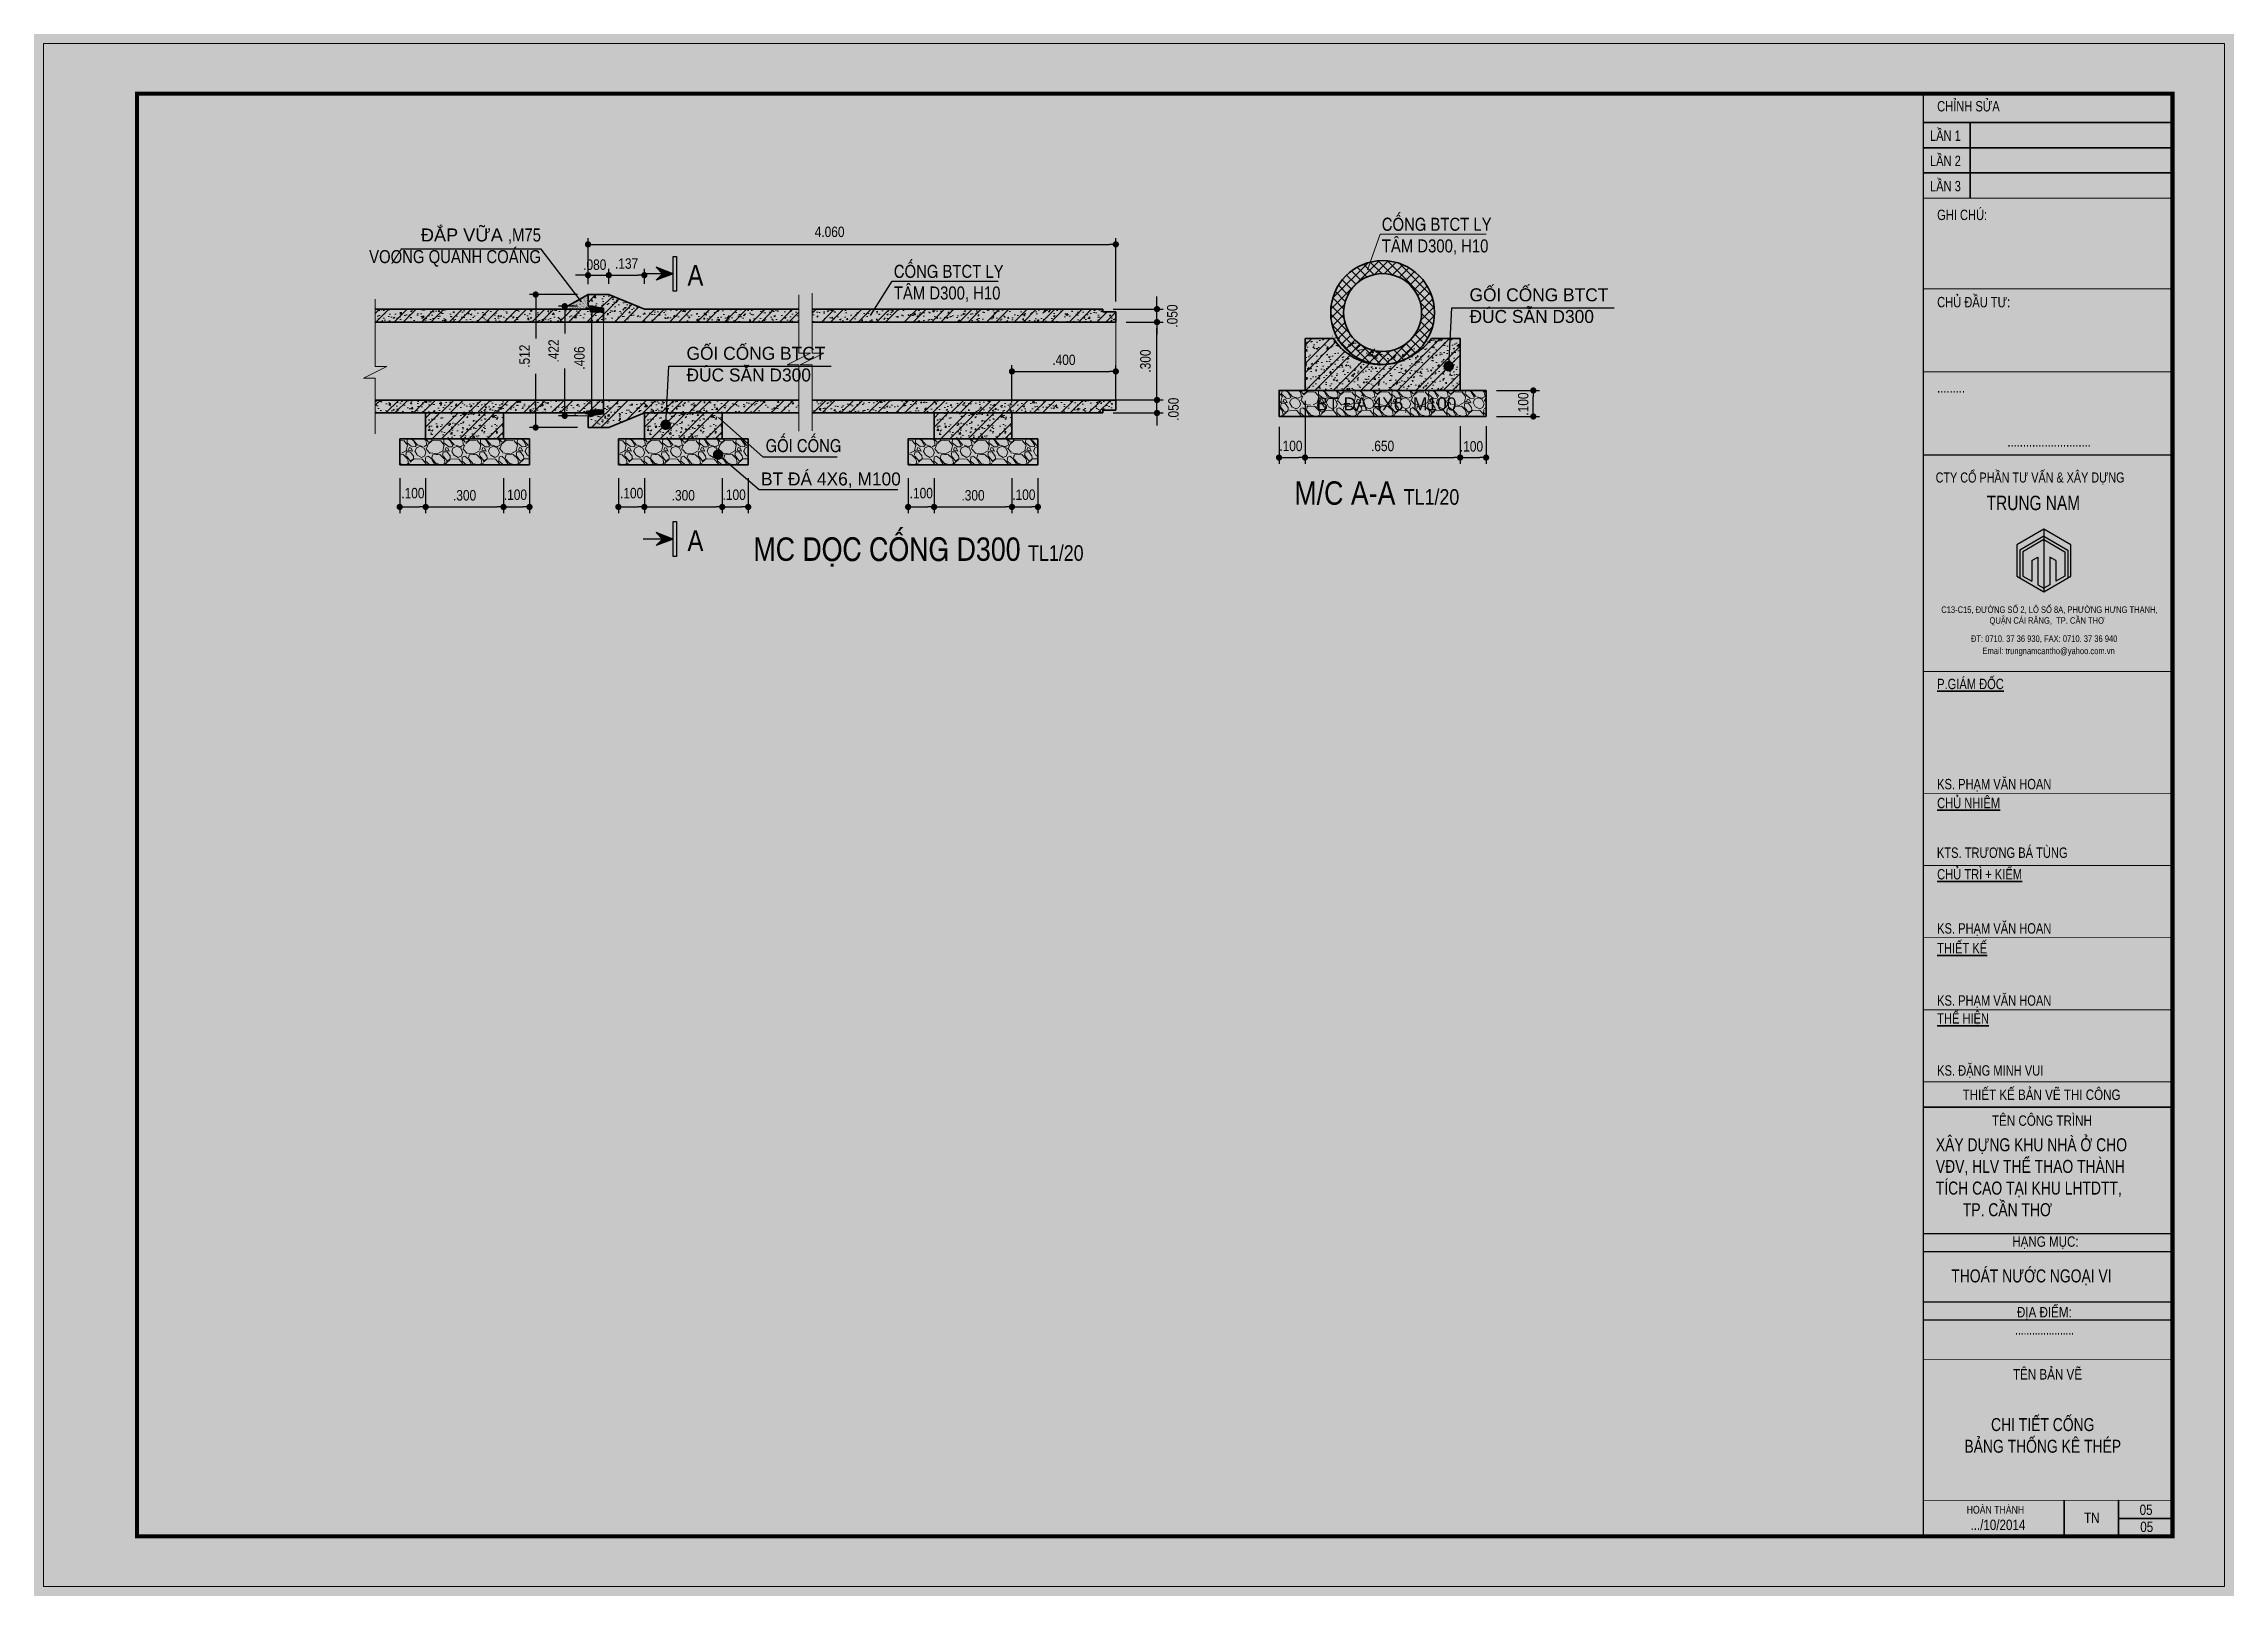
# Model space of a CAD drawing. Header units: millimetres. Extents: x -341 to 79, y 65 to 137.
# Drawn here: x -131.22 to -89.22, y 64.62 to 94.32 of the extents above; entities that cross this region are included whole.
import ezdxf

# ---------------------------------------------------------------- set-up
doc = ezdxf.new("R2010")
doc.units = ezdxf.units.MM
doc.header["$LTSCALE"] = 0.3
doc.header["$MEASUREMENT"] = 0
doc.linetypes.add('DASHED2', pattern=[0.375, 0.25, -0.125])
doc.layers.get('0').update_dxf_attribs({"linetype": 'CONTINUOUS', "lineweight": 13})
doc.layers.get('DEFPOINTS').update_dxf_attribs({"linetype": 'CONTINUOUS', "lineweight": 13})
doc.layers.add('KICH THUOC', color=1, linetype='CONTINUOUS', lineweight=9)
doc.layers.add('THOATNUOC', color=4, linetype='CONTINUOUS', lineweight=35)
for name, color, linetype in [('LAYER 7', 7, 'CONTINUOUS'), ('LAYER1', 1, 'CONTINUOUS'), ('LAYER5', 5, 'CONTINUOUS'), ('LAYER7', 7, 'CONTINUOUS'), ('LAYER8', 8, 'CONTINUOUS'), ('THEP-H', 1, 'CONTINUOUS')]:
    doc.layers.add(name, color=color, linetype=linetype)
doc.styles.add('AVO', font='VAVON.TTF')
doc.styles.add('HELVE-KT', font='VHELVCN.TTF')
doc.styles.add('NHIEN', font='VHELVCN.TTF', dxfattribs={"height": 0.2})
doc.styles.add('VNI - HELVE', font='VBOOKMN.TTF', dxfattribs={"width": 0.8})
doc.styles.add('VNI-HELVE', font='VHELVCN.TTF', dxfattribs={"height": 0.2})
doc.styles.add('VNIHC2', font='VHELVCN.TTF', dxfattribs={"width": 0.8})
doc.dimstyles.new('1-20', dxfattribs={"dimtxt": 0.2, "dimasz": 0.12, "dimexe": 0.12, "dimexo": 0.2, "dimgap": 0.12, "dimtad": 1, "dimdec": 3, "dimlfac": 0.2, "dimzin": 4, "dimdsep": 46, "dimtxsty": 'HELVE-KT', "dimblk1": 'DOT', "dimblk2": 'DOT', "dimsah": 1, "dimcen": -0.18, "dimadec": 3, "dimazin": 0, "dimtfac": 1, "dimtdec": 3, "dimtmove": 2, "dimatfit": 3, "dimldrblk": 'DOT', "dimfxl": 0, "dimtolj": 1, "dimtzin": 4, "dimarcsym": 0})
doc.dimstyles.new('TL1-200', dxfattribs={"dimtxt": 200, "dimasz": 150, "dimexe": 200, "dimexo": 200, "dimgap": 100, "dimtad": 1, "dimtoh": 1, "dimdec": 0, "dimlfac": 2, "dimzin": 0, "dimdsep": 46, "dimtxsty": 'VNI-HELVE', "dimblk": 'ARCHTICK', "dimcen": 100, "dimdle": 200, "dimclrd": 8, "dimclre": 8, "dimclrt": 7, "dimadec": 0, "dimazin": 0, "dimtfac": 1, "dimtdec": 0, "dimtofl": 0, "dimtmove": 0, "dimatfit": 3, "dimldrblk": 'ARCHTICK', "dimfxl": 0, "dimtolj": 1, "dimtzin": 0, "dimlwd": -1, "dimlwe": -1, "dimarcsym": 0})
pattern_1 = [(50, (1612.86294, -736.79323), (0.286904073, -0.025100854), [0.03, -0.33]), (355, (1612.86294, -736.79323), (-0.055500533, 0.300876853), [0.024, -0.264]), (100.4514, (1612.88685, -736.79532), (0.231403753, 0.275775817), [0.025496076, -0.280456845]), (46.1842, (1612.86294, -736.71323), (0.42689642, -0.066207606), [0.045, -0.495]), (96.6356, (1612.8985, -736.71874), (0.37386508, 0.38964715), [0.03824412, -0.4206852]), (351.1842, (1612.86294, -736.71323), (0.37386478, 0.38964744), [0.036, -0.396]), (21, (1612.90294, -736.73323), (0.23876282, -0.161047556), [0.03, -0.33]), (326, (1612.90294, -736.73323), (0.097326133, 0.29006002), [0.024, -0.264]), (71.4514, (1612.92283, -736.74665), (0.33608905, 0.1290122), [0.025496076, -0.280456845]), (37.5, (1612.86294, -736.79323), (0.004863942, 0.1331575415), [0, -0.2608, 0, -0.268, 0, -0.265]), (7.5, (1612.86294, -736.79323), (0.105227815, 0.157764685), [0, -0.1528, 0, -0.2548, 0, -0.101]), (327.5, (1612.77374, -736.79323), (0.2135289745, -0.0090219487), [0, -0.1, 0, -0.312, 0, -0.414]), (317.5, (1612.73374, -736.79323), (0.233274468, 0.040041993), [0, -0.13, 0, -0.2072, 0, -0.294])]
pattern_2 = [(45, (1612.86294, -736.79323), (-0.26516504, 0.26516504), []), (45, (1613.0397, -736.79323), (-0.26516504, 0.26516504), [])]

msp = doc.modelspace()

# ---------------------------------------------------------------- texts
at = {"layer": 'LAYER 7', "lineweight": 35, "style": 'VNI - HELVE'}
for s, insert, char_height, width, attachment_point in [('CHI TIEÁT COÁNG\\PBAÛNG THOÁNG KEÂ THEÙP', (-92.7143, 67.8627), 0.25, 3.65925, 2), ('{\\fVNI-Helve|b0|i0|c0|p2;05}', (-90.8479, 66.1981), 0.2, 5.319651, 1)]:
    msp.add_mtext(s, dxfattribs=dict(at, insert=insert, char_height=char_height, width=width, attachment_point=attachment_point))
at = {"layer": 'LAYER1', "ltscale": 200, "char_height": 0.25, "style": 'NHIEN'}
for s, insert, width, attachment_point in [('{\\fArial|b0|i0|c0|p34;ĐẮP VỮA },M75\\PVOØNG QUANH COÁNG', (-121.6372, 90.7651), 4.378645, 3), ('COÁNG BTCT LY TAÂM D300, H10', (-105.4427, 90.9712), 2.49816, 1), ('COÁNG BTCT LY TAÂM D300, H10', (-114.8406, 90.0647), 2.49816, 1), ('GOÁI COÁNG ', (-117.3109, 86.7096), 4.669311, 1)]:
    msp.add_mtext(s, dxfattribs=dict(at, insert=insert, width=width, attachment_point=attachment_point))
at = {"layer": 'LAYER1', "linetype": 'ByBlock', "ltscale": 0.1, "char_height": 0.25, "attachment_point": 1, "style": 'AVO'}
for s, insert, width in [('{\\C4;GOÁI COÁNG BTCT ÑUÙC SAÜN D300}', (-103.754, 89.6126), 3.130492), ('{\\C4;GOÁI COÁNG BTCT ÑUÙC SAÜN D300}', (-118.8342, 88.4864), 3.130492), ('{\\C4;BT ÑAÙ 4X6, M100}', (-106.7014, 87.5129), 4.46578), ('{\\C4;BT ÑAÙ 4X6, M100}', (-117.4003, 86.0683), 4.46578)]:
    msp.add_mtext(s, dxfattribs=dict(at, insert=insert, width=width))
at = {"layer": 'LAYER1', "linetype": 'Continuous', "ltscale": 0.08, "char_height": 0.6, "attachment_point": 1, "style": 'VNIHC2'}
for s, insert, width in [('{\\H0.75x;\\W1;M/C A-A\\H1.111x; \\H0.6001x;TL1/20}', (-107.1273, 85.8966), 32.213333), ('{\\H0.75x;\\W1;MC DOÏC COÁNG D300 \\H0.6667x;TL1/20}', (-117.5456, 84.8162), 8.607188)]:
    msp.add_mtext(s, dxfattribs=dict(at, insert=insert, width=width))
at = {"layer": 'THEP-H', "linetype": 'Continuous', "ltscale": 0.08, "char_height": 0.4, "width": 8.342857, "attachment_point": 1, "style": 'VNIHC2'}
for insert in [(-118.8152, 90.0629), (-118.8152, 84.9559)]:
    msp.add_mtext('{\\W1;A}', dxfattribs=dict(at, insert=insert))

# ---------------------------------------------------------------- blocks, each defined once
blk = doc.blocks.new('_ArchTick')
at = {"layer": 'KICH THUOC', "color": 0, "const_width": 0.15}
blk.add_lwpolyline([(-0.5, -0.5), (0.5, 0.5)], dxfattribs=at)
blk = doc.blocks.new('_DOT')
at = {"color": 0, "linetype": 'ByBlock'}
blk.add_line((-0.5, 0), (-1, 0), dxfattribs=at)
at = {"color": 0, "linetype": 'ByBlock', "const_width": 0.5}
blk.add_lwpolyline([(-0.25, 0, 1), (0.25, 0, 1)], format="xyb", close=True, dxfattribs=at)
blk = doc.blocks.new('*D200')
at = {"layer": 'DEFPOINTS', "color": 0, "linetype": 'Continuous', "lineweight": -2, "ltscale": 0.08}
for p in [(-120.146, 86.16), (-119.646, 86.16), (-119.646, 85.404)]:
    blk.add_point(p, dxfattribs=at)
at = {"layer": 'LAYER1', "color": 0, "linetype": 'Continuous', "lineweight": -2, "ltscale": 0.08}
for p, q in [((-120.146, 85.96), (-120.146, 85.284)), ((-119.646, 85.96), (-119.646, 85.284)), ((-120.026, 85.404), (-119.766, 85.404))]:
    blk.add_line(p, q, dxfattribs=at)
at = {"layer": 'LAYER1', "color": 0, "linetype": 'Continuous', "lineweight": -2, "ltscale": 0.08, "xscale": 0.12, "yscale": 0.12, "zscale": 0.12, "rotation": 180}
blk.add_blockref('_DOT', (-120.146, 85.404), dxfattribs=at)
at = {"layer": 'LAYER1', "color": 0, "linetype": 'Continuous', "lineweight": -2, "ltscale": 0.08, "xscale": 0.12, "yscale": 0.12, "zscale": 0.12}
blk.add_blockref('_DOT', (-119.646, 85.404), dxfattribs=at)
at = {"layer": 'LAYER1', "color": 0, "linetype": 'Continuous', "ltscale": 0.08, "insert": (-119.891, 85.669), "char_height": 0.2, "attachment_point": 5, "style": 'HELVE-KT'}
blk.add_mtext('\\A1;.100', dxfattribs=at)
blk = doc.blocks.new('*D201')
at = {"layer": 'DEFPOINTS', "color": 0, "linetype": 'Continuous', "lineweight": -2, "ltscale": 0.08}
for p in [(-119.646, 86.16), (-118.146, 86.16), (-118.146, 85.404)]:
    blk.add_point(p, dxfattribs=at)
at = {"layer": 'LAYER1', "color": 0, "linetype": 'Continuous', "lineweight": -2, "ltscale": 0.08}
for p, q in [((-119.646, 85.96), (-119.646, 85.284)), ((-118.146, 85.96), (-118.146, 85.284)), ((-119.526, 85.404), (-118.266, 85.404))]:
    blk.add_line(p, q, dxfattribs=at)
at = {"layer": 'LAYER1', "color": 0, "linetype": 'Continuous', "lineweight": -2, "ltscale": 0.08, "xscale": 0.12, "yscale": 0.12, "zscale": 0.12, "rotation": 180}
blk.add_blockref('_DOT', (-119.646, 85.404), dxfattribs=at)
at = {"layer": 'LAYER1', "color": 0, "linetype": 'Continuous', "lineweight": -2, "ltscale": 0.08, "xscale": 0.12, "yscale": 0.12, "zscale": 0.12}
blk.add_blockref('_DOT', (-118.146, 85.404), dxfattribs=at)
at = {"layer": 'LAYER1', "color": 0, "linetype": 'Continuous', "ltscale": 0.08, "insert": (-118.896, 85.627), "char_height": 0.2, "attachment_point": 5, "style": 'HELVE-KT'}
blk.add_mtext('\\A1;.300', dxfattribs=at)
blk = doc.blocks.new('*D202')
at = {"layer": 'DEFPOINTS', "color": 0, "linetype": 'Continuous', "lineweight": -2, "ltscale": 0.08}
for p in [(-118.146, 86.16), (-117.646, 86.16), (-117.646, 85.404)]:
    blk.add_point(p, dxfattribs=at)
at = {"layer": 'LAYER1', "color": 0, "linetype": 'Continuous', "lineweight": -2, "ltscale": 0.08}
for p, q in [((-118.146, 85.96), (-118.146, 85.284)), ((-117.646, 85.96), (-117.646, 85.284)), ((-118.026, 85.404), (-117.766, 85.404))]:
    blk.add_line(p, q, dxfattribs=at)
at = {"layer": 'LAYER1', "color": 0, "linetype": 'Continuous', "lineweight": -2, "ltscale": 0.08, "xscale": 0.12, "yscale": 0.12, "zscale": 0.12, "rotation": 180}
blk.add_blockref('_DOT', (-118.146, 85.404), dxfattribs=at)
at = {"layer": 'LAYER1', "color": 0, "linetype": 'Continuous', "lineweight": -2, "ltscale": 0.08, "xscale": 0.12, "yscale": 0.12, "zscale": 0.12}
blk.add_blockref('_DOT', (-117.646, 85.404), dxfattribs=at)
at = {"layer": 'LAYER1', "color": 0, "linetype": 'Continuous', "ltscale": 0.08, "insert": (-117.916, 85.638), "char_height": 0.2, "attachment_point": 5, "style": 'HELVE-KT'}
blk.add_mtext('\\A1;.100', dxfattribs=at)
blk = doc.blocks.new('*D203')
at = {"layer": 'DEFPOINTS', "color": 0, "linetype": 'Continuous', "lineweight": -2, "ltscale": 0.08}
for p in [(-110.566, 90.459), (-120.731, 89.493), (-110.566, 89.16)]:
    blk.add_point(p, dxfattribs=at)
at = {"layer": 'LAYER1', "color": 0, "linetype": 'Continuous', "lineweight": -2, "ltscale": 0.08}
for p, q in [((-120.731, 89.693), (-120.731, 90.579)), ((-120.611, 90.459), (-110.686, 90.459)), ((-110.566, 89.36), (-110.566, 90.579))]:
    blk.add_line(p, q, dxfattribs=at)
at = {"layer": 'LAYER1', "color": 0, "linetype": 'Continuous', "lineweight": -2, "ltscale": 0.08, "xscale": 0.12, "yscale": 0.12, "zscale": 0.12, "rotation": 180}
blk.add_blockref('_DOT', (-120.731, 90.459), dxfattribs=at)
at = {"layer": 'LAYER1', "color": 0, "linetype": 'Continuous', "lineweight": -2, "ltscale": 0.08, "xscale": 0.12, "yscale": 0.12, "zscale": 0.12}
blk.add_blockref('_DOT', (-110.566, 90.459), dxfattribs=at)
at = {"layer": 'LAYER1', "color": 0, "linetype": 'Continuous', "ltscale": 0.08, "insert": (-116.078, 90.699), "char_height": 0.2, "attachment_point": 5, "style": 'HELVE-KT'}
blk.add_mtext('\\A1;4.060', dxfattribs=at)
blk = doc.blocks.new('*D204')
at = {"layer": 'DEFPOINTS', "color": 0, "linetype": 'Continuous', "lineweight": -2, "ltscale": 0.08}
for p in [(-110.816, 87.463), (-109.773, 87.463), (-110.816, 87.213)]:
    blk.add_point(p, dxfattribs=at)
at = {"layer": 'LAYER1', "color": 0, "linetype": 'Continuous', "lineweight": -2, "ltscale": 0.08}
for p, q in [((-110.616, 87.463), (-109.653, 87.463)), ((-109.773, 87.583), (-109.773, 87.703)), ((-109.773, 87.213), (-109.773, 87.463)), ((-110.616, 87.213), (-109.653, 87.213)), ((-109.773, 87.093), (-109.773, 86.973))]:
    blk.add_line(p, q, dxfattribs=at)
at = {"layer": 'LAYER1', "color": 0, "linetype": 'Continuous', "lineweight": -2, "ltscale": 0.08, "xscale": 0.12, "yscale": 0.12, "zscale": 0.12}
for p, rotation in [((-109.773, 87.463), 270), ((-109.773, 87.213), 90)]:
    blk.add_blockref('_DOT', p, dxfattribs=dict(at, rotation=rotation))
at = {"layer": 'LAYER1', "color": 0, "linetype": 'Continuous', "ltscale": 0.08, "insert": (-109.455, 87.285), "char_height": 0.2, "attachment_point": 5, "rotation": 90, "style": 'HELVE-KT'}
blk.add_mtext('\\A1;.050', dxfattribs=at)
blk = doc.blocks.new('*D205')
at = {"layer": 'DEFPOINTS', "color": 0, "linetype": 'Continuous', "lineweight": -2, "ltscale": 0.08}
for p in [(-110.566, 88.963), (-109.773, 88.963), (-110.816, 87.463)]:
    blk.add_point(p, dxfattribs=at)
at = {"layer": 'LAYER1', "color": 0, "linetype": 'Continuous', "lineweight": -2, "ltscale": 0.08}
for p, q in [((-110.366, 88.963), (-109.653, 88.963)), ((-109.773, 87.583), (-109.773, 88.843)), ((-110.616, 87.463), (-109.653, 87.463))]:
    blk.add_line(p, q, dxfattribs=at)
at = {"layer": 'LAYER1', "color": 0, "linetype": 'Continuous', "lineweight": -2, "ltscale": 0.08, "xscale": 0.12, "yscale": 0.12, "zscale": 0.12}
for p, rotation in [((-109.773, 88.963), 90), ((-109.773, 87.463), 270)]:
    blk.add_blockref('_DOT', p, dxfattribs=dict(at, rotation=rotation))
at = {"layer": 'LAYER1', "color": 0, "linetype": 'Continuous', "ltscale": 0.08, "insert": (-109.995, 88.213), "char_height": 0.2, "attachment_point": 5, "rotation": 90, "style": 'HELVE-KT'}
blk.add_mtext('\\A1;.300', dxfattribs=at)
blk = doc.blocks.new('*D206')
at = {"layer": 'DEFPOINTS', "color": 0, "linetype": 'Continuous', "lineweight": -2, "ltscale": 0.08}
for p in [(-110.816, 89.213), (-109.773, 89.213), (-110.566, 88.963)]:
    blk.add_point(p, dxfattribs=at)
at = {"layer": 'LAYER1', "color": 0, "linetype": 'Continuous', "lineweight": -2, "ltscale": 0.08}
for p, q in [((-110.616, 89.213), (-109.653, 89.213)), ((-109.773, 89.333), (-109.773, 89.453)), ((-109.773, 88.963), (-109.773, 89.213)), ((-110.366, 88.963), (-109.653, 88.963)), ((-109.773, 88.843), (-109.773, 88.723))]:
    blk.add_line(p, q, dxfattribs=at)
at = {"layer": 'LAYER1', "color": 0, "linetype": 'Continuous', "lineweight": -2, "ltscale": 0.08, "xscale": 0.12, "yscale": 0.12, "zscale": 0.12}
for p, rotation in [((-109.773, 89.213), 270), ((-109.773, 88.963), 90)]:
    blk.add_blockref('_DOT', p, dxfattribs=dict(at, rotation=rotation))
at = {"layer": 'LAYER1', "color": 0, "linetype": 'Continuous', "ltscale": 0.08, "insert": (-109.477, 89.079), "char_height": 0.2, "attachment_point": 5, "rotation": 90, "style": 'HELVE-KT'}
blk.add_mtext('\\A1;.050', dxfattribs=at)
blk = doc.blocks.new('*D207')
at = {"layer": 'DEFPOINTS', "color": 0, "linetype": 'Continuous', "lineweight": -2, "ltscale": 0.08}
for p in [(-121.739, 89.493), (-120.731, 89.493), (-120.731, 86.933)]:
    blk.add_point(p, dxfattribs=at)
at = {"layer": 'LAYER1', "color": 0, "linetype": 'Continuous', "lineweight": -2, "ltscale": 0.08}
for p, q in [((-120.931, 89.493), (-121.859, 89.493)), ((-121.739, 89.373), (-121.739, 88.645)), ((-121.739, 87.053), (-121.739, 87.968)), ((-120.931, 86.933), (-121.859, 86.933))]:
    blk.add_line(p, q, dxfattribs=at)
at = {"layer": 'LAYER1', "color": 0, "linetype": 'Continuous', "lineweight": -2, "ltscale": 0.08, "xscale": 0.12, "yscale": 0.12, "zscale": 0.12}
for p, rotation in [((-121.739, 89.493), 90), ((-121.739, 86.933), 270)]:
    blk.add_blockref('_DOT', p, dxfattribs=dict(at, rotation=rotation))
at = {"layer": 'LAYER1', "color": 0, "linetype": 'Continuous', "ltscale": 0.08, "insert": (-121.952, 88.306), "char_height": 0.2, "attachment_point": 5, "rotation": 90, "style": 'HELVE-KT'}
blk.add_mtext('\\A1;.512', dxfattribs=at)
blk = doc.blocks.new('*D208')
at = {"layer": 'DEFPOINTS', "color": 0, "linetype": 'Continuous', "lineweight": -2, "ltscale": 0.08}
for p in [(-121.18, 89.268), (-120.731, 89.268), (-120.731, 87.158)]:
    blk.add_point(p, dxfattribs=at)
at = {"layer": 'LAYER1', "color": 0, "linetype": 'Continuous', "lineweight": -2, "ltscale": 0.08}
for p, q in [((-120.931, 89.268), (-121.3, 89.268)), ((-121.18, 89.148), (-121.18, 88.746)), ((-121.18, 87.278), (-121.18, 88.068)), ((-120.931, 87.158), (-121.3, 87.158))]:
    blk.add_line(p, q, dxfattribs=at)
at = {"layer": 'LAYER1', "color": 0, "linetype": 'Continuous', "lineweight": -2, "ltscale": 0.08, "xscale": 0.12, "yscale": 0.12, "zscale": 0.12}
for p, rotation in [((-121.18, 89.268), 90), ((-121.18, 87.158), 270)]:
    blk.add_blockref('_DOT', p, dxfattribs=dict(at, rotation=rotation))
at = {"layer": 'LAYER1', "color": 0, "linetype": 'Continuous', "ltscale": 0.08, "insert": (-121.394, 88.407), "char_height": 0.2, "attachment_point": 5, "rotation": 90, "style": 'HELVE-KT'}
blk.add_mtext('\\A1;.422', dxfattribs=at)
blk = doc.blocks.new('*D209')
at = {"layer": 'DEFPOINTS', "color": 0, "linetype": 'Continuous', "lineweight": -2, "ltscale": 0.08}
for p in [(-120.659, 89.228), (-120.431, 89.228), (-120.431, 87.198)]:
    blk.add_point(p, dxfattribs=at)
at = {"layer": 'LAYER1', "color": 0, "linetype": 'Continuous', "lineweight": -2, "ltscale": 0.08}
for p, q in [((-120.631, 89.228), (-120.779, 89.228)), ((-120.659, 87.318), (-120.659, 89.108)), ((-120.631, 87.198), (-120.779, 87.198))]:
    blk.add_line(p, q, dxfattribs=at)
at = {"layer": 'LAYER1', "color": 0, "linetype": 'Continuous', "lineweight": -2, "ltscale": 0.08, "xscale": 0.12, "yscale": 0.12, "zscale": 0.12}
for p, rotation in [((-120.659, 89.228), 90), ((-120.659, 87.198), 270)]:
    blk.add_blockref('_DOT', p, dxfattribs=dict(at, rotation=rotation))
at = {"layer": 'LAYER1', "color": 0, "linetype": 'Continuous', "ltscale": 0.08, "insert": (-120.896, 88.271), "char_height": 0.2, "attachment_point": 5, "rotation": 90, "style": 'HELVE-KT'}
blk.add_mtext('\\A1;.406', dxfattribs=at)
blk = doc.blocks.new('*D210')
at = {"layer": 'DEFPOINTS', "color": 0, "linetype": 'Continuous', "lineweight": -2, "ltscale": 0.08}
for p in [(-120.731, 89.498), (-120.331, 89.866), (-120.331, 89.498)]:
    blk.add_point(p, dxfattribs=at)
at = {"layer": 'LAYER1', "color": 0, "linetype": 'Continuous', "lineweight": -2, "ltscale": 0.08}
for p, q in [((-120.731, 89.698), (-120.731, 89.986)), ((-120.331, 89.698), (-120.331, 89.986)), ((-120.851, 89.866), (-120.971, 89.866)), ((-120.731, 89.866), (-120.331, 89.866)), ((-120.211, 89.866), (-120.091, 89.866))]:
    blk.add_line(p, q, dxfattribs=at)
at = {"layer": 'LAYER1', "color": 0, "linetype": 'Continuous', "lineweight": -2, "ltscale": 0.08, "xscale": 0.12, "yscale": 0.12, "zscale": 0.12}
blk.add_blockref('_DOT', (-120.731, 89.866), dxfattribs=at)
at = {"layer": 'LAYER1', "color": 0, "linetype": 'Continuous', "lineweight": -2, "ltscale": 0.08, "xscale": 0.12, "yscale": 0.12, "zscale": 0.12, "rotation": 180}
blk.add_blockref('_DOT', (-120.331, 89.866), dxfattribs=at)
at = {"layer": 'LAYER1', "color": 0, "linetype": 'Continuous', "ltscale": 0.08, "insert": (-120.601, 90.067), "char_height": 0.2, "attachment_point": 5, "style": 'HELVE-KT'}
blk.add_mtext('\\A1;.080', dxfattribs=at)
blk = doc.blocks.new('*D211')
at = {"layer": 'DEFPOINTS', "color": 0, "linetype": 'Continuous', "lineweight": -2, "ltscale": 0.08}
for p in [(-120.331, 89.498), (-119.646, 89.866), (-119.646, 89.498)]:
    blk.add_point(p, dxfattribs=at)
at = {"layer": 'LAYER1', "color": 0, "linetype": 'Continuous', "lineweight": -2, "ltscale": 0.08}
for p, q in [((-120.331, 89.698), (-120.331, 89.986)), ((-119.646, 89.698), (-119.646, 89.986)), ((-120.211, 89.866), (-119.766, 89.866))]:
    blk.add_line(p, q, dxfattribs=at)
at = {"layer": 'LAYER1', "color": 0, "linetype": 'Continuous', "lineweight": -2, "ltscale": 0.08, "xscale": 0.12, "yscale": 0.12, "zscale": 0.12, "rotation": 180}
blk.add_blockref('_DOT', (-120.331, 89.866), dxfattribs=at)
at = {"layer": 'LAYER1', "color": 0, "linetype": 'Continuous', "lineweight": -2, "ltscale": 0.08, "xscale": 0.12, "yscale": 0.12, "zscale": 0.12}
blk.add_blockref('_DOT', (-119.646, 89.866), dxfattribs=at)
at = {"layer": 'LAYER1', "color": 0, "linetype": 'Continuous', "ltscale": 0.08, "insert": (-119.988, 90.088), "char_height": 0.2, "attachment_point": 5, "style": 'HELVE-KT'}
blk.add_mtext('\\A1;.137', dxfattribs=at)
blk = doc.blocks.new('*D212')
at = {"layer": 'DEFPOINTS', "color": 0, "linetype": 'Continuous', "lineweight": -2, "ltscale": 0.08}
for p in [(-124.358, 86.16), (-123.858, 86.16), (-123.858, 85.404)]:
    blk.add_point(p, dxfattribs=at)
at = {"layer": 'LAYER1', "color": 0, "linetype": 'Continuous', "lineweight": -2, "ltscale": 0.08}
for p, q in [((-124.358, 85.96), (-124.358, 85.284)), ((-123.858, 85.96), (-123.858, 85.284)), ((-124.238, 85.404), (-123.978, 85.404))]:
    blk.add_line(p, q, dxfattribs=at)
at = {"layer": 'LAYER1', "color": 0, "linetype": 'Continuous', "lineweight": -2, "ltscale": 0.08, "xscale": 0.12, "yscale": 0.12, "zscale": 0.12, "rotation": 180}
blk.add_blockref('_DOT', (-124.358, 85.404), dxfattribs=at)
at = {"layer": 'LAYER1', "color": 0, "linetype": 'Continuous', "lineweight": -2, "ltscale": 0.08, "xscale": 0.12, "yscale": 0.12, "zscale": 0.12}
blk.add_blockref('_DOT', (-123.858, 85.404), dxfattribs=at)
at = {"layer": 'LAYER1', "color": 0, "linetype": 'Continuous', "ltscale": 0.08, "insert": (-124.104, 85.669), "char_height": 0.2, "attachment_point": 5, "style": 'HELVE-KT'}
blk.add_mtext('\\A1;.100', dxfattribs=at)
blk = doc.blocks.new('*D213')
at = {"layer": 'DEFPOINTS', "color": 0, "linetype": 'Continuous', "lineweight": -2, "ltscale": 0.08}
for p in [(-123.858, 86.16), (-122.358, 86.16), (-122.358, 85.404)]:
    blk.add_point(p, dxfattribs=at)
at = {"layer": 'LAYER1', "color": 0, "linetype": 'Continuous', "lineweight": -2, "ltscale": 0.08}
for p, q in [((-123.858, 85.96), (-123.858, 85.284)), ((-122.358, 85.96), (-122.358, 85.284)), ((-123.738, 85.404), (-122.478, 85.404))]:
    blk.add_line(p, q, dxfattribs=at)
at = {"layer": 'LAYER1', "color": 0, "linetype": 'Continuous', "lineweight": -2, "ltscale": 0.08, "xscale": 0.12, "yscale": 0.12, "zscale": 0.12, "rotation": 180}
blk.add_blockref('_DOT', (-123.858, 85.404), dxfattribs=at)
at = {"layer": 'LAYER1', "color": 0, "linetype": 'Continuous', "lineweight": -2, "ltscale": 0.08, "xscale": 0.12, "yscale": 0.12, "zscale": 0.12}
blk.add_blockref('_DOT', (-122.358, 85.404), dxfattribs=at)
at = {"layer": 'LAYER1', "color": 0, "linetype": 'Continuous', "ltscale": 0.08, "insert": (-123.108, 85.627), "char_height": 0.2, "attachment_point": 5, "style": 'HELVE-KT'}
blk.add_mtext('\\A1;.300', dxfattribs=at)
blk = doc.blocks.new('*D214')
at = {"layer": 'DEFPOINTS', "color": 0, "linetype": 'Continuous', "lineweight": -2, "ltscale": 0.08}
for p in [(-122.358, 86.16), (-121.858, 86.16), (-121.858, 85.404)]:
    blk.add_point(p, dxfattribs=at)
at = {"layer": 'LAYER1', "color": 0, "linetype": 'Continuous', "lineweight": -2, "ltscale": 0.08}
for p, q in [((-122.358, 85.96), (-122.358, 85.284)), ((-121.858, 85.96), (-121.858, 85.284)), ((-122.238, 85.404), (-121.978, 85.404))]:
    blk.add_line(p, q, dxfattribs=at)
at = {"layer": 'LAYER1', "color": 0, "linetype": 'Continuous', "lineweight": -2, "ltscale": 0.08, "xscale": 0.12, "yscale": 0.12, "zscale": 0.12, "rotation": 180}
blk.add_blockref('_DOT', (-122.358, 85.404), dxfattribs=at)
at = {"layer": 'LAYER1', "color": 0, "linetype": 'Continuous', "lineweight": -2, "ltscale": 0.08, "xscale": 0.12, "yscale": 0.12, "zscale": 0.12}
blk.add_blockref('_DOT', (-121.858, 85.404), dxfattribs=at)
at = {"layer": 'LAYER1', "color": 0, "linetype": 'Continuous', "ltscale": 0.08, "insert": (-122.129, 85.638), "char_height": 0.2, "attachment_point": 5, "style": 'HELVE-KT'}
blk.add_mtext('\\A1;.100', dxfattribs=at)
blk = doc.blocks.new('*D215')
at = {"layer": 'DEFPOINTS', "color": 0, "linetype": 'Continuous', "lineweight": -2, "ltscale": 0.08}
for p in [(-103.434, 87.646), (-102.525, 87.646), (-103.434, 87.146)]:
    blk.add_point(p, dxfattribs=at)
at = {"layer": 'LAYER1', "color": 0, "linetype": 'Continuous', "lineweight": -2, "ltscale": 0.08}
for p, q in [((-103.234, 87.646), (-102.405, 87.646)), ((-102.525, 87.266), (-102.525, 87.526)), ((-103.234, 87.146), (-102.405, 87.146))]:
    blk.add_line(p, q, dxfattribs=at)
at = {"layer": 'LAYER1', "color": 0, "linetype": 'Continuous', "lineweight": -2, "ltscale": 0.08, "xscale": 0.12, "yscale": 0.12, "zscale": 0.12}
for p, rotation in [((-102.525, 87.646), 90), ((-102.525, 87.146), 270)]:
    blk.add_blockref('_DOT', p, dxfattribs=dict(at, rotation=rotation))
at = {"layer": 'LAYER1', "color": 0, "linetype": 'Continuous', "ltscale": 0.08, "insert": (-102.719, 87.385), "char_height": 0.2, "attachment_point": 5, "rotation": 90, "style": 'HELVE-KT'}
blk.add_mtext('\\A1;.100', dxfattribs=at)
blk = doc.blocks.new('*D216')
at = {"layer": 'DEFPOINTS', "color": 0, "linetype": 'Continuous', "lineweight": -2, "ltscale": 0.08}
for p in [(-106.922, 87.646), (-107.422, 87.146), (-106.922, 86.355)]:
    blk.add_point(p, dxfattribs=at)
at = {"layer": 'LAYER1', "color": 0, "linetype": 'Continuous', "lineweight": -2, "ltscale": 0.08}
for p, q in [((-106.922, 87.446), (-106.922, 86.235)), ((-107.422, 86.946), (-107.422, 86.235)), ((-107.302, 86.355), (-107.042, 86.355))]:
    blk.add_line(p, q, dxfattribs=at)
at = {"layer": 'LAYER1', "color": 0, "linetype": 'Continuous', "lineweight": -2, "ltscale": 0.08, "xscale": 0.12, "yscale": 0.12, "zscale": 0.12, "rotation": 180}
blk.add_blockref('_DOT', (-107.422, 86.355), dxfattribs=at)
at = {"layer": 'LAYER1', "color": 0, "linetype": 'Continuous', "lineweight": -2, "ltscale": 0.08, "xscale": 0.12, "yscale": 0.12, "zscale": 0.12}
blk.add_blockref('_DOT', (-106.922, 86.355), dxfattribs=at)
at = {"layer": 'LAYER1', "color": 0, "linetype": 'Continuous', "ltscale": 0.08, "insert": (-107.194, 86.578), "char_height": 0.2, "attachment_point": 5, "style": 'HELVE-KT'}
blk.add_mtext('\\A1;.100', dxfattribs=at)
blk = doc.blocks.new('*D217')
at = {"layer": 'DEFPOINTS', "color": 0, "linetype": 'Continuous', "lineweight": -2, "ltscale": 0.08}
for p in [(-106.922, 87.162), (-103.934, 87.162), (-103.934, 86.355)]:
    blk.add_point(p, dxfattribs=at)
at = {"layer": 'LAYER1', "color": 0, "linetype": 'Continuous', "lineweight": -2, "ltscale": 0.08}
for p, q in [((-106.922, 86.962), (-106.922, 86.235)), ((-103.934, 86.962), (-103.934, 86.235)), ((-106.802, 86.355), (-104.054, 86.355))]:
    blk.add_line(p, q, dxfattribs=at)
at = {"layer": 'LAYER1', "color": 0, "linetype": 'Continuous', "lineweight": -2, "ltscale": 0.08, "xscale": 0.12, "yscale": 0.12, "zscale": 0.12, "rotation": 180}
blk.add_blockref('_DOT', (-106.922, 86.355), dxfattribs=at)
at = {"layer": 'LAYER1', "color": 0, "linetype": 'Continuous', "lineweight": -2, "ltscale": 0.08, "xscale": 0.12, "yscale": 0.12, "zscale": 0.12}
blk.add_blockref('_DOT', (-103.934, 86.355), dxfattribs=at)
at = {"layer": 'LAYER1', "color": 0, "linetype": 'Continuous', "ltscale": 0.08, "insert": (-105.428, 86.577), "char_height": 0.2, "attachment_point": 5, "style": 'HELVE-KT'}
blk.add_mtext('\\A1;.650', dxfattribs=at)
blk = doc.blocks.new('*D218')
at = {"layer": 'DEFPOINTS', "color": 0, "linetype": 'Continuous', "lineweight": -2, "ltscale": 0.08}
for p in [(-103.934, 87.162), (-103.434, 87.162), (-103.434, 86.355)]:
    blk.add_point(p, dxfattribs=at)
at = {"layer": 'LAYER1', "color": 0, "linetype": 'Continuous', "lineweight": -2, "ltscale": 0.08}
for p, q in [((-103.934, 86.962), (-103.934, 86.235)), ((-103.434, 86.962), (-103.434, 86.235)), ((-103.814, 86.355), (-103.554, 86.355))]:
    blk.add_line(p, q, dxfattribs=at)
at = {"layer": 'LAYER1', "color": 0, "linetype": 'Continuous', "lineweight": -2, "ltscale": 0.08, "xscale": 0.12, "yscale": 0.12, "zscale": 0.12, "rotation": 180}
blk.add_blockref('_DOT', (-103.934, 86.355), dxfattribs=at)
at = {"layer": 'LAYER1', "color": 0, "linetype": 'Continuous', "lineweight": -2, "ltscale": 0.08, "xscale": 0.12, "yscale": 0.12, "zscale": 0.12}
blk.add_blockref('_DOT', (-103.434, 86.355), dxfattribs=at)
at = {"layer": 'LAYER1', "color": 0, "linetype": 'Continuous', "ltscale": 0.08, "insert": (-103.716, 86.569), "char_height": 0.2, "attachment_point": 5, "style": 'HELVE-KT'}
blk.add_mtext('\\A1;.100', dxfattribs=at)
blk = doc.blocks.new('*D219')
at = {"layer": 'DEFPOINTS', "color": 0, "linetype": 'Continuous', "lineweight": -2, "ltscale": 0.08}
for p in [(-114.566, 86.16), (-114.066, 86.16), (-114.066, 85.404)]:
    blk.add_point(p, dxfattribs=at)
at = {"layer": 'LAYER1', "color": 0, "linetype": 'Continuous', "lineweight": -2, "ltscale": 0.08}
for p, q in [((-114.566, 85.96), (-114.566, 85.284)), ((-114.066, 85.96), (-114.066, 85.284)), ((-114.446, 85.404), (-114.186, 85.404))]:
    blk.add_line(p, q, dxfattribs=at)
at = {"layer": 'LAYER1', "color": 0, "linetype": 'Continuous', "lineweight": -2, "ltscale": 0.08, "xscale": 0.12, "yscale": 0.12, "zscale": 0.12, "rotation": 180}
blk.add_blockref('_DOT', (-114.566, 85.404), dxfattribs=at)
at = {"layer": 'LAYER1', "color": 0, "linetype": 'Continuous', "lineweight": -2, "ltscale": 0.08, "xscale": 0.12, "yscale": 0.12, "zscale": 0.12}
blk.add_blockref('_DOT', (-114.066, 85.404), dxfattribs=at)
at = {"layer": 'LAYER1', "color": 0, "linetype": 'Continuous', "ltscale": 0.08, "insert": (-114.312, 85.669), "char_height": 0.2, "attachment_point": 5, "style": 'HELVE-KT'}
blk.add_mtext('\\A1;.100', dxfattribs=at)
blk = doc.blocks.new('*D220')
at = {"layer": 'DEFPOINTS', "color": 0, "linetype": 'Continuous', "lineweight": -2, "ltscale": 0.08}
for p in [(-114.066, 86.16), (-112.566, 86.16), (-112.566, 85.404)]:
    blk.add_point(p, dxfattribs=at)
at = {"layer": 'LAYER1', "color": 0, "linetype": 'Continuous', "lineweight": -2, "ltscale": 0.08}
for p, q in [((-114.066, 85.96), (-114.066, 85.284)), ((-112.566, 85.96), (-112.566, 85.284)), ((-113.946, 85.404), (-112.686, 85.404))]:
    blk.add_line(p, q, dxfattribs=at)
at = {"layer": 'LAYER1', "color": 0, "linetype": 'Continuous', "lineweight": -2, "ltscale": 0.08, "xscale": 0.12, "yscale": 0.12, "zscale": 0.12, "rotation": 180}
blk.add_blockref('_DOT', (-114.066, 85.404), dxfattribs=at)
at = {"layer": 'LAYER1', "color": 0, "linetype": 'Continuous', "lineweight": -2, "ltscale": 0.08, "xscale": 0.12, "yscale": 0.12, "zscale": 0.12}
blk.add_blockref('_DOT', (-112.566, 85.404), dxfattribs=at)
at = {"layer": 'LAYER1', "color": 0, "linetype": 'Continuous', "ltscale": 0.08, "insert": (-113.316, 85.627), "char_height": 0.2, "attachment_point": 5, "style": 'HELVE-KT'}
blk.add_mtext('\\A1;.300', dxfattribs=at)
blk = doc.blocks.new('*D221')
at = {"layer": 'DEFPOINTS', "color": 0, "linetype": 'Continuous', "lineweight": -2, "ltscale": 0.08}
for p in [(-112.566, 86.16), (-112.066, 86.16), (-112.066, 85.404)]:
    blk.add_point(p, dxfattribs=at)
at = {"layer": 'LAYER1', "color": 0, "linetype": 'Continuous', "lineweight": -2, "ltscale": 0.08}
for p, q in [((-112.566, 85.96), (-112.566, 85.284)), ((-112.066, 85.96), (-112.066, 85.284)), ((-112.446, 85.404), (-112.186, 85.404))]:
    blk.add_line(p, q, dxfattribs=at)
at = {"layer": 'LAYER1', "color": 0, "linetype": 'Continuous', "lineweight": -2, "ltscale": 0.08, "xscale": 0.12, "yscale": 0.12, "zscale": 0.12, "rotation": 180}
blk.add_blockref('_DOT', (-112.566, 85.404), dxfattribs=at)
at = {"layer": 'LAYER1', "color": 0, "linetype": 'Continuous', "lineweight": -2, "ltscale": 0.08, "xscale": 0.12, "yscale": 0.12, "zscale": 0.12}
blk.add_blockref('_DOT', (-112.066, 85.404), dxfattribs=at)
at = {"layer": 'LAYER1', "color": 0, "linetype": 'Continuous', "ltscale": 0.08, "insert": (-112.337, 85.638), "char_height": 0.2, "attachment_point": 5, "style": 'HELVE-KT'}
blk.add_mtext('\\A1;.100', dxfattribs=at)
blk = doc.blocks.new('*D239')
at = {"layer": 'DEFPOINTS', "color": 0, "linetype": 'Continuous', "lineweight": -2, "ltscale": 0.08}
for p in [(-110.566, 88.013), (-112.566, 87.213), (-110.566, 87.265)]:
    blk.add_point(p, dxfattribs=at)
at = {"layer": 'LAYER1', "color": 0, "linetype": 'Continuous', "lineweight": -2, "ltscale": 0.08}
for p, q in [((-112.566, 87.413), (-112.566, 88.133)), ((-112.446, 88.013), (-110.686, 88.013)), ((-110.566, 87.465), (-110.566, 88.133))]:
    blk.add_line(p, q, dxfattribs=at)
at = {"layer": 'LAYER1', "color": 0, "linetype": 'Continuous', "lineweight": -2, "ltscale": 0.08, "xscale": 0.12, "yscale": 0.12, "zscale": 0.12, "rotation": 180}
blk.add_blockref('_DOT', (-112.566, 88.013), dxfattribs=at)
at = {"layer": 'LAYER1', "color": 0, "linetype": 'Continuous', "lineweight": -2, "ltscale": 0.08, "xscale": 0.12, "yscale": 0.12, "zscale": 0.12}
blk.add_blockref('_DOT', (-110.566, 88.013), dxfattribs=at)
at = {"layer": 'LAYER1', "color": 0, "linetype": 'Continuous', "ltscale": 0.08, "insert": (-111.566, 88.235), "char_height": 0.2, "attachment_point": 5, "style": 'HELVE-KT'}
blk.add_mtext('\\A1;.400', dxfattribs=at)
blk = doc.blocks.new('GA')
at = {"linetype": 'Continuous', "ltscale": 0.08}
h = blk.add_hatch(color=8, dxfattribs=at)
h.paths.add_polyline_path([(158.27, 167.362), (158.27, 167.496), (157.749, 167.195), (157.749, 166.594), (157.807, 166.561), (157.807, 167.095)])
h.paths.add_polyline_path([(158.27, 167.296), (157.865, 167.062), (157.865, 166.594), (158.039, 166.494), (158.039, 166.895), (158.154, 166.962), (158.154, 166.427), (158.27, 166.36)])
blk.add_hatch(color=8, dxfattribs=at).paths.add_polyline_path([(158.502, 166.895), (158.386, 166.962), (158.386, 166.427), (158.27, 166.36), (158.27, 166.294), (158.733, 166.561), (158.733, 167.095), (158.27, 167.362), (158.27, 167.296), (158.675, 167.062), (158.675, 166.594), (158.502, 166.494)])
for p, q in [((158.27, 167.362), (157.807, 167.095)), ((158.27, 167.296), (157.865, 167.062)), ((158.27, 167.496), (158.27, 167.362)), ((158.27, 167.496), (158.27, 166.294)), ((158.27, 167.362), (158.733, 167.095)), ((158.27, 167.296), (158.27, 166.36)), ((158.27, 167.296), (158.675, 167.062)), ((157.807, 167.095), (157.807, 166.561)), ((157.865, 167.062), (157.865, 166.594)), ((158.039, 166.895), (158.154, 166.962)), ((158.039, 166.895), (158.039, 166.494)), ((158.154, 166.962), (158.154, 166.427)), ((158.502, 166.895), (158.386, 166.962)), ((158.386, 166.962), (158.386, 166.427)), ((158.502, 166.895), (158.502, 166.494)), ((158.675, 167.062), (158.675, 166.594)), ((158.733, 167.095), (158.733, 166.561))]:
    blk.add_line(p, q, dxfattribs=at)
blk.add_lwpolyline([(157.749, 166.594), (158.27, 166.294), (158.791, 166.594), (158.791, 167.195), (158.27, 167.496), (157.749, 167.195)], close=True, dxfattribs=at)
for points in [[(157.865, 166.594), (158.039, 166.494)], [(158.154, 166.427), (158.27, 166.36)], [(158.386, 166.427), (158.27, 166.36)], [(158.675, 166.594), (158.502, 166.494)]]:
    blk.add_lwpolyline(points, dxfattribs=at)
for points in [[(155.949, 153.941), (160.749, 153.941)], [(155.949, 153.594), (160.749, 153.594)], [(155.949, 152.621), (160.749, 152.621)], [(155.949, 152.274), (160.749, 152.274)]]:
    blk.add_lwpolyline(points)
at = {"layer": 'LAYER 7', "lineweight": 35}
for points in [[(155.949, 175.327), (160.749, 175.327)], [(156.853, 173.869), (156.853, 175.327)], [(155.949, 174.841), (160.749, 174.841)], [(155.949, 174.355), (160.749, 174.355)], [(155.949, 156.371), (160.749, 156.371)], [(158.666, 148.802), (158.666, 148.108)], [(159.707, 148.802), (159.707, 148.802), (159.707, 148.108)], [(159.707, 148.455), (160.749, 148.455)]]:
    blk.add_lwpolyline(points, dxfattribs=at)
at = {"layer": 'LAYER7', "const_width": 0.0278}
blk.add_lwpolyline([(160.749, 175.883), (155.949, 175.883), (155.949, 148.108), (160.749, 148.108)], close=True, dxfattribs=at)
at = {"layer": 'LAYER7'}
for points, const_width in [([(155.949, 173.869), (160.749, 173.869)], 0.0174), ([(155.949, 172.125), (160.749, 172.125)], 0.0174), ([(155.949, 170.525), (160.749, 170.525)], 0.0174), ([(155.949, 168.925), (160.749, 168.925)], 0.0212), ([(155.949, 164.759), (160.749, 164.759)], 0.0174), ([(155.949, 162.412), (160.749, 162.412)], 0.0174), ([(155.949, 161.023), (160.749, 161.023)], 0.0174), ([(155.949, 159.634), (160.749, 159.634)], 0.0174), ([(155.949, 158.246), (160.749, 158.246)], 0.0174), ([(155.949, 156.857), (160.749, 156.857)], 0.0174), ([(155.949, 151.51), (160.749, 151.51)], 0.0174), ([(155.949, 148.802), (160.749, 148.802)], 0.0174)]:
    blk.add_lwpolyline(points, dxfattribs=dict(at, const_width=const_width))
at = {"layer": 'LAYER 7', "lineweight": 35, "attachment_point": 1, "style": 'VNI - HELVE'}
for s, insert, char_height, width in [('CHÆNH SÖÛA', (156.217, 175.74), 0.2, 5.31965), ('LAÀN 1', (156.079, 175.174), 0.2, 5.31965), ('LAÀN 2', (156.079, 174.688), 0.2, 5.31965), ('LAÀN 3', (156.079, 174.202), 0.2, 5.31965), ('GHI CHUÙ:', (156.217, 173.649), 0.2, 5.31965), ('CHUÛ ÑAÀU TÖ:', (156.217, 171.969), 0.2, 5.31965), ('.........', (156.217, 170.324), 0.2, 5.31965), ('...........................', (157.571, 169.286), 0.2, 5.31965), ('{\\LP.GIAÙM ÑOÁC}', (156.217, 164.618), 0.2, 5.31965), ('KS. PHAÏM VAÊN HOAN', (156.217, 162.69), 0.2, 5.31965), ('{\\LCHUÛ NHIEÄM}', (156.217, 162.326), 0.2, 5.31965), ('KTS. TRÖÔNG BAÙ TUØNG', (156.212, 161.37), 0.2, 5.31965), ('{\\LCHUÛ TRÌ + KIEÅM}', (156.217, 160.955), 0.2, 5.31965), ('KS. PHAÏM VAÊN HOAN', (156.217, 159.912), 0.2, 5.31965), ('{\\LTHIEÁT KEÁ}', (156.217, 159.532), 0.2, 5.31965), ('KS. PHAÏM VAÊN HOAN', (156.217, 158.524), 0.2, 5.31965), ('{\\LTHEÅ HIEÄN}', (156.217, 158.179), 0.2, 5.31965), ('KS. ÑAËNG MINH VUI', (156.217, 157.177), 0.2, 5.31965), ('{\\fVNI-Helve|b0|i0|c0|p2;THIEÁT KEÁ BAÛN VEÕ THI COÂNG}', (156.707, 156.71), 0.2, 5.31965), ('{\\fVNI-Helve|b0|i0|c0|p2;TEÂN COÂNG TRÌNH}', (157.273, 156.212), 0.2, 5.31965), ('XAÂY DÖÏNG KHU NHAØ ÔÛ CHO\\PVÑV, HLV THEÅ THAO THAØNH \\PTÍCH CAO TAÏI KHU LHTDTT, \\P       TP. CAÀN THÔ', (156.192, 155.772), 0.25, 7.09083), ('{\\fVNI-Helve|b0|i0|c0|p2;HAÏNG MUÏC:}', (157.663, 153.883), 0.2, 5.31965), ('THOAÙT NÖÔÙC NGOAÏI VI', (156.489, 153.247), 0.25, 7.09083), ('{\\fVNI-Helve|b0|i0|c0|p2;ÑÒA ÑIEÅM:}', (157.754, 152.524), 0.2, 5.31965), ('{\\fVNI-Helve|b0|i0|c0|p2;.....................}', (157.72, 152.167), 0.17359, 5.31965), ('{\\fVNI-Helve|b0|i0|c0|p2;TEÂN BAÛN VEÕ}', (157.678, 151.327), 0.2, 5.31965), ('{\\fVNI-Helve|b0|i0|c0|p2;HOAØN THAØNH}', (156.785, 148.695), 0.15, 5.31965), ('{\\fVNI-Helve|b0|i0|c0|p2;.../10/2014}', (156.859, 148.43), 0.2, 5.31965), ('{\\fVNI-Helve|b0|i0|c0|p2;TN}', (159.047, 148.564), 0.2, 5.31965), ('{\\fVNI-Helve|b0|i0|c0|p2;05}', (160.129, 148.392), 0.2, 5.31965)]:
    blk.add_mtext(s, dxfattribs=dict(at, insert=insert, char_height=char_height, width=width))
at = {"layer": 'LAYER5', "attachment_point": 1, "style": 'VNI - HELVE'}
for s, insert, char_height, width in [('{\\H0.9774x;CTY COÅ PHAÀN TÖ VAÁN & XAÂY DÖÏNG} ', (156.188, 168.59), 0.19891, 4.67984), ('TRUNG NAM', (157.171, 168.142), 0.2777, 3.59296), ('{\\fVNI-Helve|b0|i0|c0|p2;C13-C15, ÑÖÔØNG SOÁ 2, LOÂ SOÁ 8A, PHÖÔØNG HÖNG THAÏNH, \\P                       QUAÄN CAÙI RAÊNG,  TP. CAÀN THÔ}', (156.296, 166.011), 0.12499, 8.0242), ('{\\fVNI-Helve|b0|i0|c0|p2;ÑT: 0710. 37 36 930, FAX: 0710. 37 36 940}', (156.868, 165.453), 0.12499, 8.0242), ('{\\fVNI-Helve|b0|i0|c0|p2;Email: trungnamcantho@yahoo.com.vn}', (157.09, 165.217), 0.12499, 8.0242)]:
    blk.add_mtext(s, dxfattribs=dict(at, insert=insert, char_height=char_height, width=width))

# ---------------------------------------------------------------- dimensions: what is measured, and where the dimension line sits
at = {"layer": 'LAYER1', "linetype": 'Continuous', "ltscale": 0.08}
dim = msp.add_linear_dim(base=(-110.5664, 90.4593), p1=(-120.7306, 89.4928), p2=(-110.5664, 89.1604), text='4.060', dimstyle='1-20', dxfattribs=at)
dim.commit()
dim.dimension.update_dxf_attribs({"geometry": '*D203', "text_midpoint": (-116.0783, 90.6986), "dimtype": 160})
for base, p1, p2, picture, middle in [((-120.3306, 89.8657), (-120.7306, 89.4976), (-120.3306, 89.4976), '*D210', (-120.6009, 90.0673)), ((-106.9216, 86.355), (-107.4216, 87.146), (-106.9216, 87.646), '*D216', (-107.1936, 86.5778)), ((-103.4339, 86.355), (-103.9339, 87.1617), (-103.4339, 87.1617), '*D218', (-103.7165, 86.5693)), ((-123.8584, 85.4044), (-124.3584, 86.16), (-123.8584, 86.16), '*D212', (-124.1037, 85.6691)), ((-121.8584, 85.4044), (-122.3584, 86.16), (-121.8584, 86.16), '*D214', (-122.129, 85.6379)), ((-119.6456, 85.4044), (-120.1456, 86.16), (-119.6456, 86.16), '*D200', (-119.8909, 85.6691)), ((-117.6456, 85.4044), (-118.1456, 86.16), (-117.6456, 86.16), '*D202', (-117.9162, 85.6379)), ((-114.0665, 85.4044), (-114.5665, 86.16), (-114.0665, 86.16), '*D219', (-114.3118, 85.6691)), ((-112.0664, 85.4044), (-112.5664, 86.16), (-112.0664, 86.16), '*D221', (-112.337, 85.6379))]:
    dim = msp.add_linear_dim(base=base, p1=p1, p2=p2, dimstyle='1-20', dxfattribs=at)
    dim.commit()
    dim.dimension.update_dxf_attribs({"geometry": picture, "text_midpoint": middle, "dimtype": 160})
for base, p1, p2, picture, middle in [((-119.6456, 89.8657), (-120.3306, 89.4976), (-119.6456, 89.4976), '*D211', (-119.9881, 90.0878)), ((-110.5664, 88.0129), (-112.5664, 87.2128), (-110.5664, 87.2652), '*D239', (-111.5664, 88.235)), ((-122.3584, 85.4044), (-123.8584, 86.16), (-122.3584, 86.16), '*D213', (-123.1084, 85.6265)), ((-118.1456, 85.4044), (-119.6456, 86.16), (-118.1456, 86.16), '*D201', (-118.8956, 85.6265)), ((-112.5664, 85.4044), (-114.0665, 86.16), (-112.5664, 86.16), '*D220', (-113.3165, 85.6265))]:
    dim = msp.add_linear_dim(base=base, p1=p1, p2=p2, dimstyle='1-20', dxfattribs=at)
    dim.commit()
    dim.dimension.update_dxf_attribs({"geometry": picture, "text_midpoint": middle})
for base, p1, p2, picture, middle in [((-121.7385, 89.4928), (-120.7306, 86.9328), (-120.7306, 89.4928), '*D207', (-121.9519, 88.3062)), ((-121.1804, 89.2678), (-120.7306, 87.1578), (-120.7306, 89.2678), '*D208', (-121.3936, 88.407)), ((-120.6593, 89.2278), (-120.4306, 87.1978), (-120.4306, 89.2278), '*D209', (-120.8961, 88.2711)), ((-109.7731, 89.2128), (-110.5664, 88.9628), (-110.8164, 89.2128), '*D206', (-109.4767, 89.0795)), ((-109.7731, 87.4628), (-110.8164, 87.2128), (-110.8164, 87.4628), '*D204', (-109.4546, 87.2846)), ((-102.5253, 87.646), (-103.4339, 87.146), (-103.4339, 87.646), '*D215', (-102.7192, 87.3852))]:
    dim = msp.add_linear_dim(base=base, p1=p1, p2=p2, angle=90, dimstyle='1-20', dxfattribs=at)
    dim.commit()
    dim.dimension.update_dxf_attribs({"geometry": picture, "text_midpoint": middle, "dimtype": 160})
dim = msp.add_linear_dim(base=(-109.7731, 88.9628), p1=(-110.8164, 87.4628), p2=(-110.5664, 88.9628), angle=90, dimstyle='1-20', dxfattribs=at)
dim.commit()
dim.dimension.update_dxf_attribs({"geometry": '*D205', "text_midpoint": (-109.9953, 88.2128)})
dim = msp.add_linear_dim(base=(-103.9339, 86.355), p1=(-106.9216, 87.1617), p2=(-103.9339, 87.1617), text='.650', dimstyle='1-20', dxfattribs=at)
dim.commit()
dim.dimension.update_dxf_attribs({"geometry": '*D217', "text_midpoint": (-105.4277, 86.5772)})

# ---------------------------------------------------------------- hatches: boundary and pattern name
at = {"layer": 'KICH THUOC', "linetype": 'Continuous'}
h = msp.add_hatch(dxfattribs=at)
h.set_pattern_fill('ANSI37,_O', color=256)
h.set_pattern_definition([(45, (1067.4094, 140.86877), (-0.088388348, 0.088388348), []), (135, (1067.4094, 140.86877), (-0.088388348, -0.088388348), [])])
edge = h.paths.add_edge_path()
edge.add_arc((-105.4277, 89.146), 1, 180, 269.22797)
edge.add_ellipse((-105.3775, 89.4381), major_axis=(0.4955, 1.2154), ratio=0.888155, start_angle=201.57873, end_angle=232.12473)
edge.add_arc((-105.4277, 89.146), 1, 306.73635, 360)
edge.add_arc((-105.4277, 89.146), 1, 0, 180)
h.paths.add_polyline_path([(-104.6777, 89.146, -1), (-106.1777, 89.146, -1)], flags=16)
at = {"layer": 'KICH THUOC', "linetype": 'ByBlock'}
h = msp.add_hatch(dxfattribs=at)
h.set_pattern_fill('AR-SAND,_O', color=256, scale=0.02)
h.set_pattern_definition([(37.5, (-386.376448, 179.616648), (-0.001259867, 0.0385364754), [0, -0.0304, 0, -0.034, 0, -0.0325]), (7.5, (-386.37645, 179.61665), (0.035395534, 0.056442921), [0, -0.0164, 0, -0.0274, 0, -0.0105]), (327.5, (-386.401048, 179.616648), (0.0622828372, 0.000113181), [0, -0.01, 0, -0.036, 0, -0.047]), (317.5, (-386.40105, 179.61665), (0.060122532, 0.017553511), [0, -0.005, 0, -0.0236, 0, -0.027])])
h.paths.add_polyline_path([(-121.2306, 89.2128), (-120.6806, 89.2128), (-120.6806, 89.2611), (-120.7306, 89.2678), (-120.7306, 89.4928)])
at = {"layer": 'KICH THUOC', "ltscale": 20}
h = msp.add_hatch(dxfattribs=at)
h.set_pattern_fill('AR-CONC', color=256, scale=0.04, style=0)
h.set_pattern_definition(pattern_1)
h.paths.add_polyline_path([(-120.4306, 87.4628), (-120.4306, 87.1978), (-120.7306, 87.1578), (-120.7306, 86.9328), (-120.3306, 86.9328), (-119.6456, 87.2128), (-118.1456, 87.2128), (-118.1456, 87.4628)])
h.paths.add_polyline_path([(-118.1456, 87.4628), (-118.1456, 87.2128), (-116.6709, 87.2128), (-116.6709, 87.4628)])
h.paths.add_polyline_path([(-119.6456, 89.2128), (-120.3306, 89.4928), (-120.7306, 89.4928), (-120.7306, 89.2678), (-120.4306, 89.2278), (-120.4306, 88.9628), (-116.6709, 88.9628), (-116.6709, 89.2128)])
at = {"layer": 'KICH THUOC', "linetype": 'ByBlock'}
h = msp.add_hatch(dxfattribs=at)
h.set_pattern_fill('ANSI32', color=256, style=0)
h.set_pattern_definition(pattern_2)
h.paths.add_polyline_path([(-116.6709, 88.9628), (-116.6709, 89.2128), (-119.6456, 89.2128), (-120.3306, 89.4928), (-120.7306, 89.4928), (-120.7306, 89.2678), (-120.4306, 89.2278), (-120.4306, 88.9628)])
at = {"layer": 'KICH THUOC', "ltscale": 20}
h = msp.add_hatch(dxfattribs=at)
h.set_pattern_fill('AR-CONC', color=256, scale=0.04, style=0)
h.set_pattern_definition(pattern_1)
h.paths.add_polyline_path([(-120.4306, 88.9628), (-120.4306, 89.1604), (-120.6806, 89.1604), (-120.6806, 89.2128), (-124.8296, 89.2128), (-124.8296, 88.9628)])
at = {"layer": 'KICH THUOC', "linetype": 'ByBlock'}
h = msp.add_hatch(dxfattribs=at)
h.set_pattern_fill('ANSI32', color=256, style=0)
h.set_pattern_definition(pattern_2)
h.paths.add_polyline_path([(-124.8296, 89.2128), (-124.8296, 88.9628), (-120.4306, 88.9628), (-120.4306, 89.1604), (-120.6806, 89.1604), (-120.6806, 89.2128)])
h.paths.add_polyline_path([(-121.1806, 87.2128), (-121.1806, 87.4628), (-124.8296, 87.4628), (-124.8296, 87.2128)])
h.paths.add_polyline_path([(-120.6806, 87.2128), (-120.6806, 87.2652), (-120.4306, 87.2652), (-120.4306, 87.4628), (-121.1806, 87.4628), (-121.1806, 87.2128)])
h = msp.add_hatch(color=256, dxfattribs=at)
h.dxf.hatch_style = 1
h.paths.add_polyline_path([(-120.4306, 89.2278), (-120.6806, 89.2611), (-120.6806, 89.2128), (-120.6806, 89.1604), (-120.4306, 89.1604)])
at = {"layer": 'KICH THUOC', "ltscale": 20}
h = msp.add_hatch(dxfattribs=at)
h.set_pattern_fill('AR-CONC', color=256, scale=0.04, style=0)
h.set_pattern_definition([(50, (1612.86294, -619.33537), (0.286904073, -0.025100854), [0.03, -0.33]), (355, (1612.86294, -619.33537), (-0.055500533, 0.300876853), [0.024, -0.264]), (100.4514, (1612.88685, -619.33747), (0.231403753, 0.275775817), [0.025496076, -0.280456845]), (46.1842, (1612.86294, -619.25537), (0.42689642, -0.066207606), [0.045, -0.495]), (96.6356, (1612.8985, -619.2609), (0.37386508, 0.38964715), [0.03824412, -0.4206852]), (351.1842, (1612.86294, -619.25537), (0.37386478, 0.38964744), [0.036, -0.396]), (21, (1612.90294, -619.27537), (0.23876282, -0.161047556), [0.03, -0.33]), (326, (1612.90294, -619.27537), (0.097326133, 0.29006002), [0.024, -0.264]), (71.4514, (1612.92283, -619.2888), (0.33608905, 0.1290122), [0.025496076, -0.280456845]), (37.5, (1612.86294, -619.33537), (0.004863942, 0.1331575415), [0, -0.2608, 0, -0.268, 0, -0.265]), (7.5, (1612.86294, -619.33537), (0.105227815, 0.157764685), [0, -0.1528, 0, -0.2548, 0, -0.101]), (327.5, (1612.77374, -619.33537), (0.2135289745, -0.009021949), [0, -0.1, 0, -0.312, 0, -0.414]), (317.5, (1612.73374, -619.33537), (0.233274468, 0.040041993), [0, -0.13, 0, -0.2072, 0, -0.294])])
h.paths.add_polyline_path([(-110.5664, 88.9628), (-110.5664, 89.1604), (-110.8164, 89.1604), (-110.8164, 89.2128), (-116.4163, 89.2128), (-116.4163, 88.9628)])
h.paths.add_polyline_path([(-116.4163, 87.4628), (-116.4163, 87.2128), (-110.8164, 87.2128), (-110.8164, 87.2652), (-110.5664, 87.2652), (-110.5664, 87.4628)])
at = {"layer": 'KICH THUOC', "linetype": 'ByBlock'}
h = msp.add_hatch(dxfattribs=at)
h.set_pattern_fill('ANSI32', color=256, style=0)
h.set_pattern_definition([(45, (1612.86294, -619.33537), (-0.26516504, 0.26516504), []), (45, (1613.0397, -619.33537), (-0.26516504, 0.26516504), [])])
h.paths.add_polyline_path([(-110.8164, 87.2128), (-110.8164, 87.2652), (-110.5664, 87.2652), (-110.5664, 87.4628), (-116.4163, 87.4628), (-116.4163, 87.2128)])
h.paths.add_polyline_path([(-110.5664, 88.9628), (-110.5664, 89.1604), (-110.8164, 89.1604), (-110.8164, 89.2128), (-116.4163, 89.2128), (-116.4163, 88.9628)])
at = {"layer": 'KICH THUOC', "ltscale": 20}
h = msp.add_hatch(dxfattribs=at)
h.set_pattern_fill('AR-CONC', color=256, scale=0.04, style=0)
h.set_pattern_definition([(50, (1067.4185, 140.85665), (0.286904073, -0.025100854), [0.03, -0.33]), (355, (1067.4185, 140.85665), (-0.05550053, 0.30087685), [0.024, -0.264]), (100.4514, (1067.44242, 140.85456), (0.23140375, 0.27577582), [0.025496076, -0.280456845]), (46.1842, (1067.4185, 140.93665), (0.42689642, -0.06620761), [0.045, -0.495]), (96.6356, (1067.4541, 140.93113), (0.37386508, 0.38964715), [0.03824412, -0.4206852]), (351.1842, (1067.4185, 140.93665), (0.37386478, 0.38964744), [0.036, -0.396]), (21, (1067.4585, 140.91665), (0.23876282, -0.161047556), [0.03, -0.33]), (326, (1067.4585, 140.91665), (0.09732613, 0.29006002), [0.024, -0.264]), (71.4514, (1067.4784, 140.90323), (0.33608905, 0.1290122), [0.025496076, -0.280456845]), (37.5, (1067.41851, 140.85665), (0.004863942, 0.1331575415), [0, -0.2608, 0, -0.268, 0, -0.265]), (7.5, (1067.41851, 140.85665), (0.105227815, 0.157764685), [0, -0.1528, 0, -0.2548, 0, -0.101]), (327.5, (1067.32931, 140.85665), (0.213528974, -0.009021949), [0, -0.1, 0, -0.312, 0, -0.414]), (317.5, (1067.28931, 140.85665), (0.233274468, 0.040041993), [0, -0.13, 0, -0.2072, 0, -0.294])])
edge = h.paths.add_edge_path()
edge.add_line((-103.9339, 88.646), (-104.4839, 88.646))
edge.add_ellipse((-105.3684, 89.426), major_axis=(0.5438, 1.1839), ratio=0.8978437, start_angle=227.30152, end_angle=254.89076, ccw=False)
edge.add_arc((-105.4277, 89.146), 1, 270, 298.15014, ccw=False)
edge.add_ellipse((-105.3684, 89.426), major_axis=(0.5438, 1.1839), ratio=0.8978437, start_angle=149.93437, end_angle=204.24514, ccw=False)
edge.add_line((-106.3716, 88.646), (-106.9216, 88.646))
edge.add_line((-106.9216, 88.646), (-106.9216, 87.646))
edge.add_line((-106.9216, 87.646), (-103.9339, 87.646))
edge.add_line((-103.9339, 87.646), (-103.9339, 88.646))
at = {"layer": 'KICH THUOC', "linetype": 'ByBlock'}
h = msp.add_hatch(dxfattribs=at)
h.set_pattern_fill('ANSI32', color=256, style=0)
h.set_pattern_definition([(45, (1067.4185, 140.85665), (-0.26516504, 0.26516504), []), (45, (1067.5953, 140.85665), (-0.26516504, 0.26516504), [])])
edge = h.paths.add_edge_path()
edge.add_line((-103.9339, 87.646), (-103.9339, 88.646))
edge.add_line((-103.9339, 88.646), (-104.4839, 88.646))
edge.add_ellipse((-105.3684, 89.426), major_axis=(0.5438, 1.1839), ratio=0.8978437, start_angle=227.30152, end_angle=254.89076, ccw=False)
edge.add_arc((-105.4277, 89.146), 1, 270, 298.15014, ccw=False)
edge.add_ellipse((-105.3684, 89.426), major_axis=(0.5438, 1.1839), ratio=0.8978437, start_angle=149.93437, end_angle=204.24514, ccw=False)
edge.add_line((-106.3716, 88.646), (-106.9216, 88.646))
edge.add_line((-106.9216, 88.646), (-106.9216, 87.646))
edge.add_line((-106.9216, 87.646), (-103.9339, 87.646))
at = {"layer": 'KICH THUOC', "ltscale": 20}
h = msp.add_hatch(dxfattribs=at)
h.set_pattern_fill('AR-CONC', color=256, scale=0.04, style=0)
h.set_pattern_definition(pattern_1)
h.paths.add_polyline_path([(-121.1806, 87.2128), (-121.1806, 87.4628), (-124.8296, 87.4628), (-124.8296, 87.2128)])
h = msp.add_hatch(dxfattribs=at)
h.set_pattern_fill('AR-CONC', color=256, scale=0.04, style=0)
h.set_pattern_definition([(50, (-121.2699, 54.17114), (0.286904, -0.0251009), [0.03, -0.33]), (355, (-121.2699, 54.17114), (-0.0555005, 0.3008769), [0.024, -0.264]), (100.4514, (-121.24598, 54.16905), (0.2314038, 0.2757758), [0.025496, -0.2804568]), (46.1842, (-121.2699, 54.25114), (0.4268964, -0.0662076), [0.045, -0.495]), (96.6356, (-121.2343, 54.24562), (0.373865, 0.389647), [0.038244, -0.420685]), (351.1842, (-121.2699, 54.25114), (0.373865, 0.3896474), [0.036, -0.396]), (21, (-121.2299, 54.23114), (0.2387628, -0.1610476), [0.03, -0.33]), (326, (-121.2299, 54.23114), (0.0973261, 0.29006), [0.024, -0.264]), (71.4514, (-121.21, 54.21772), (0.336089, 0.1290122), [0.025496, -0.2804568]), (37.5, (-121.26989, 54.17114), (0.00486394, 0.13315754), [0, -0.2608, 0, -0.268, 0, -0.265]), (7.5, (-121.26989, 54.17114), (0.1052278, 0.1577647), [0, -0.1528, 0, -0.2548, 0, -0.101]), (327.5, (-121.35909, 54.17114), (0.21352897, -0.00902195), [0, -0.1, 0, -0.312, 0, -0.414]), (317.5, (-121.3991, 54.17114), (0.2332745, 0.040042), [0, -0.13, 0, -0.2072, 0, -0.294])])
h.paths.add_polyline_path([(-122.9084, 87.2128), (-123.8584, 87.2128), (-123.8584, 86.7128), (-122.3584, 86.7128), (-122.3584, 87.4287), (-122.3584, 87.4287)])
h = msp.add_hatch(dxfattribs=at)
h.set_pattern_fill('AR-CONC', color=256, scale=0.04, style=0)
h.set_pattern_definition(pattern_1)
h.paths.add_polyline_path([(-121.1806, 87.4628), (-121.1806, 87.2128), (-120.6806, 87.2128), (-120.6806, 87.2652), (-120.4306, 87.2652), (-120.4306, 87.4628)])
at = {"layer": 'KICH THUOC', "linetype": 'ByBlock'}
h = msp.add_hatch(dxfattribs=at)
h.set_pattern_fill('ANSI32', color=256, style=0)
h.set_pattern_definition(pattern_2)
h.paths.add_polyline_path([(-118.1456, 87.2128), (-118.1456, 87.4628), (-120.4306, 87.4628), (-120.4306, 87.1978), (-120.7306, 87.1578), (-120.7306, 86.9328), (-120.3306, 86.9328), (-119.6456, 87.2128)])
h.paths.add_polyline_path([(-116.6709, 87.2128), (-116.6709, 87.4628), (-118.1456, 87.4628), (-118.1456, 87.2128)])
at = {"layer": 'KICH THUOC', "ltscale": 20}
h = msp.add_hatch(dxfattribs=at)
h.set_pattern_fill('AR-CONC', color=256, scale=0.04, style=0)
h.set_pattern_definition([(50, (-117.0571, 54.17114), (0.286904, -0.0251009), [0.03, -0.33]), (355, (-117.0571, 54.17114), (-0.0555005, 0.3008769), [0.024, -0.264]), (100.4514, (-117.0332, 54.16905), (0.2314038, 0.2757758), [0.025496, -0.2804568]), (46.1842, (-117.0571, 54.25114), (0.4268964, -0.0662076), [0.045, -0.495]), (96.6356, (-117.02152, 54.24562), (0.373865, 0.389647), [0.038244, -0.420685]), (351.1842, (-117.0571, 54.25114), (0.373865, 0.3896474), [0.036, -0.396]), (21, (-117.0171, 54.23114), (0.2387628, -0.1610476), [0.03, -0.33]), (326, (-117.0171, 54.23114), (0.0973261, 0.29006), [0.024, -0.264]), (71.4514, (-116.9972, 54.21772), (0.336089, 0.1290122), [0.025496, -0.2804568]), (37.5, (-117.0571, 54.17114), (0.00486394, 0.13315754), [0, -0.2608, 0, -0.268, 0, -0.265]), (7.5, (-117.0571, 54.17114), (0.1052278, 0.1577647), [0, -0.1528, 0, -0.2548, 0, -0.101]), (327.5, (-117.1463, 54.17114), (0.21352897, -0.00902195), [0, -0.1, 0, -0.312, 0, -0.414]), (317.5, (-117.1863, 54.17114), (0.2332745, 0.040042), [0, -0.13, 0, -0.2072, 0, -0.294])])
h.paths.add_polyline_path([(-118.1456, 87.2128), (-119.1956, 87.2128), (-119.1956, 87.4287), (-119.6456, 87.4287), (-119.6456, 86.7128), (-118.1456, 86.7128)])
h = msp.add_hatch(dxfattribs=at)
h.set_pattern_fill('AR-CONC', color=256, scale=0.04, style=0)
h.set_pattern_definition([(50, (-111.47795, 54.17114), (0.286904, -0.0251009), [0.03, -0.33]), (355, (-111.47795, 54.17114), (-0.0555005, 0.3008769), [0.024, -0.264]), (100.4514, (-111.45404, 54.16905), (0.2314038, 0.2757758), [0.025496, -0.2804568]), (46.1842, (-111.47795, 54.25114), (0.4268964, -0.0662076), [0.045, -0.495]), (96.6356, (-111.44237, 54.24562), (0.373865, 0.389647), [0.038244, -0.420685]), (351.1842, (-111.47795, 54.25114), (0.373865, 0.3896474), [0.036, -0.396]), (21, (-111.43795, 54.23114), (0.2387628, -0.1610476), [0.03, -0.33]), (326, (-111.43795, 54.23114), (0.0973261, 0.29006), [0.024, -0.264]), (71.4514, (-111.41805, 54.21772), (0.336089, 0.1290122), [0.025496, -0.2804568]), (37.5, (-111.47795, 54.17114), (0.00486394, 0.13315754), [0, -0.2608, 0, -0.268, 0, -0.265]), (7.5, (-111.47795, 54.17114), (0.1052278, 0.1577647), [0, -0.1528, 0, -0.2548, 0, -0.101]), (327.5, (-111.56715, 54.17114), (0.21352897, -0.00902195), [0, -0.1, 0, -0.312, 0, -0.414]), (317.5, (-111.60715, 54.17114), (0.2332745, 0.040042), [0, -0.13, 0, -0.2072, 0, -0.294])])
h.paths.add_polyline_path([(-113.1165, 87.2128), (-114.0665, 87.2128), (-114.0665, 86.7128), (-112.5664, 86.7128), (-112.5664, 87.4287), (-112.5665, 87.4287)])
at = {"layer": 'KICH THUOC', "linetype": 'Continuous', "ltscale": 0.08}
h = msp.add_hatch(dxfattribs=at)
h.set_pattern_fill('GRAVEL', color=256, scale=0.5, angle=315, style=0)
h.set_pattern_definition([(183.0128, (598.125795, -111.55465), (-6.0104074894, -0.35355449), [0.067268, -6.659544]), (139.9697, (598.05862, -111.558185), (4.59619137604, -3.8890907417), [0.115434, -11.4279625]), (87.5104, (597.970232, -111.48394), (-0.3535597388, -7.4246209876), [0.081394, -8.058016]), (222.2737, (597.743958, -111.434442), (7.4246198988, 6.7175159335), [0.105119, -10.406779]), (247.8337, (597.666176, -111.505152), (2.4748689634, 6.01040987356), [0.1030775, -10.2046865]), (312.2737, (597.627285, -111.600612), (-6.7175159335, 7.4246198988), [0.105119, -10.406779]), (352.6942, (597.697996, -111.678394), (-8.13172718843, 1.06066616114), [0.1390145, -13.7624245]), (27.2553, (597.835881, -111.696071), (10.25305079994, 5.30329572125), [0.131244, -12.9931605]), (76.4296, (597.952554, -111.635967), (1.7677622869, 7.4246223588), [0.105475, -10.4420365]), (130.2364, (597.977303, -111.533437), (3.5355372342, -4.242638028), [0.120416, -5.9003815]), (177.3974, (597.899521, -111.441513), (-8.1317277832, 0.35355878902), [0.155724, -15.4166875]), (93.8141, (598.09044, -111.787995), (-0.3535553823, 4.5961941697), [0.0531505, -5.261922]), (126.4692, (598.086904, -111.734962), (3.8890838935, -5.3033030491), [0.1011185, -10.0107555]), (180, (598.0268, -111.65364), (-0.3535535, -0.3535535), [0.0707105, -0.636396]), (158.1986, (598.04448, -111.58647), (2.4748741075, -1.060659608), [0.038079, -3.7698075]), (246.8014, (598.00912, -111.57233), (0.707106909, 1.414213627), [0.0538515, -2.638731]), (345.9638, (597.98791, -111.621825), (1.767767132, -0.353551813), [0.0874645, -2.8280115]), (116.5651, (598.07276, -111.64304), (0.35355411, -1.06065976), [0.0632455, -1.5178935]), (331.3895, (597.804062, -111.367267), (4.5961922775, -2.4748770889), [0.0886, -8.7714225]), (25.3462, (597.881843, -111.409693), (-5.3032999336, -2.4748761695), [0.0743305, -7.358704]), (248.1986, (598.14347, -111.57233), (1.060659608, 2.4748741075), [0.0761575, -3.731729]), (298.6105, (598.11519, -111.643038), (-2.4748770889, 4.5961922775), [0.0886, -8.7714225]), (294.444, (597.58486, -111.58647), (-1.0606622394, 2.474872971), [0.08544, -4.186562]), (249.7751, (597.620214, -111.66425), (2.1213243149, 5.6568526978), [0.071589, -7.0873215]), (21.8014, (597.793455, -111.929417), (2.4748741075, 1.060659608), [0.0761575, -3.731729]), (332.354, (597.864166, -111.901132), (-6.0104064102, 3.181983173), [0.0838155, -8.297712]), (24.444, (597.620214, -111.756175), (-2.474872971, -1.0606622394), [0.04272, -4.229282]), (56.3099, (597.77224, -111.9082), (1.060661275, 1.767766382), [0.025495, -2.5240145]), (120.9638, (597.78638, -111.88699), (0.707107661, -1.414213069), [0.1030775, -1.958475]), (141.009, (597.73335, -111.798602), (3.88908696715, -3.1819806686), [0.095525, -9.4569615]), (258.6901, (597.95609, -111.65364), (0.353552762, 1.060660487), [0.072111, -1.7306645]), (308.1572, (597.941948, -111.724356), (5.30329780687, -6.71751702463), [0.125897, -12.4637815]), (15.9454, (598.01973, -111.82335), (-3.889087442, -1.060660298), [0.051478, -5.096337]), (45, (598.06923, -111.8092), (2e-16, 0.70710678), [0.03, -0.47]), (75.2564, (597.736887, -111.780924), (-1.0606628478, -3.889086357), [0.069462, -6.87676]), (3.0128, (597.754564, -111.71375), (6.0104074894, 0.35355449), [0.134536, -6.592276]), (315, (597.8889, -111.7067), (0.70710678, -2e-16), [0.13, -0.37]), (280.3048, (597.980838, -111.798602), (-1.0606550981, 6.0104086543), [0.079057, -7.826637]), (209.0546, (597.99498, -111.876384), (-1.7677669586, -1.060660256), [0.072801, -3.567254]), (162.646, (597.93134, -111.911739), (-10.25304957184, 3.18197630594), [0.1185325, -11.734737]), (130.4261, (597.818204, -111.876384), (-4.2426427226, 4.94974582763), [0.1253995, -12.414537])])
h.paths.add_polyline_path([(-107.4216, 87.646), (-107.4216, 87.146), (-103.4339, 87.146), (-103.4339, 87.646)])
at = {"layer": 'KICH THUOC', "linetype": 'ByBlock'}
h = msp.add_hatch(dxfattribs=at)
h.set_pattern_fill('ANSI32', color=256, style=0)
h.set_pattern_definition([(45, (-121.2699, 54.17114), (-0.265165, 0.265165), []), (45, (-121.0931, 54.17114), (-0.265165, 0.265165), [])])
h.paths.add_polyline_path([(-122.3584, 87.2128), (-123.8584, 87.2128), (-123.8584, 86.7128), (-122.3584, 86.7128)])
h = msp.add_hatch(color=256, dxfattribs=at)
h.dxf.hatch_style = 1
h.paths.add_polyline_path([(-120.6806, 87.2652), (-120.6806, 87.1645), (-120.4306, 87.1978), (-120.4306, 87.2652)])
h = msp.add_hatch(dxfattribs=at)
h.set_pattern_fill('ANSI32', color=256, style=0)
h.set_pattern_definition([(45, (-117.0571, 54.17114), (-0.265165, 0.265165), []), (45, (-116.88032, 54.17114), (-0.265165, 0.265165), [])])
h.paths.add_polyline_path([(-118.1456, 87.2128), (-119.6456, 87.2128), (-119.6456, 86.7128), (-118.1456, 86.7128)])
h = msp.add_hatch(dxfattribs=at)
h.set_pattern_fill('ANSI32', color=256, style=0)
h.set_pattern_definition([(45, (-111.47795, 54.17114), (-0.265165, 0.265165), []), (45, (-111.30117, 54.17114), (-0.265165, 0.265165), [])])
h.paths.add_polyline_path([(-112.5664, 87.2128), (-114.0665, 87.2128), (-114.0665, 86.7128), (-112.5664, 86.7128)])
at = {"layer": 'KICH THUOC', "linetype": 'Continuous', "ltscale": 0.08}
h = msp.add_hatch(dxfattribs=at)
h.set_pattern_fill('GRAVEL', color=256, scale=0.5, angle=315, style=0)
h.set_pattern_definition([(183.0128, (572.088256, -112.487815), (-6.0104074894, -0.35355449), [0.067268, -6.659544]), (139.9697, (572.02108, -112.49135), (4.59619137604, -3.8890907417), [0.115434, -11.4279625]), (87.5104, (571.932693, -112.417104), (-0.3535597388, -7.4246209876), [0.081394, -8.058016]), (222.2737, (571.706419, -112.367607), (7.4246198988, 6.7175159335), [0.105119, -10.406779]), (247.8337, (571.628637, -112.438317), (2.4748689634, 6.01040987356), [0.1030775, -10.2046865]), (312.2737, (571.589746, -112.533777), (-6.7175159335, 7.4246198988), [0.105119, -10.406779]), (352.6942, (571.660457, -112.611558), (-8.13172718843, 1.06066616114), [0.1390145, -13.7624245]), (27.2553, (571.798342, -112.629236), (10.25305079994, 5.30329572125), [0.131244, -12.9931605]), (76.4296, (571.915015, -112.569132), (1.7677622869, 7.4246223588), [0.105475, -10.4420365]), (130.2364, (571.939764, -112.4666), (3.5355372342, -4.242638028), [0.120416, -5.9003815]), (177.3974, (571.861982, -112.374678), (-8.1317277832, 0.35355878902), [0.155724, -15.4166875]), (93.8141, (572.0529, -112.72116), (-0.3535553823, 4.5961941697), [0.0531505, -5.261922]), (126.4692, (572.049365, -112.668127), (3.8890838935, -5.3033030491), [0.1011185, -10.0107555]), (180, (571.98926, -112.5868), (-0.3535535, -0.3535535), [0.0707105, -0.636396]), (158.1986, (572.00694, -112.519634), (2.4748741075, -1.060659608), [0.038079, -3.7698075]), (246.8014, (571.97158, -112.50549), (0.707106909, 1.414213627), [0.0538515, -2.638731]), (345.9638, (571.95037, -112.55499), (1.767767132, -0.353551813), [0.0874645, -2.8280115]), (116.5651, (572.03522, -112.5762), (0.35355411, -1.06065976), [0.0632455, -1.5178935]), (331.3895, (571.766523, -112.30043), (4.5961922775, -2.4748770889), [0.0886, -8.7714225]), (25.3462, (571.844304, -112.342858), (-5.3032999336, -2.4748761695), [0.0743305, -7.358704]), (248.1986, (572.105934, -112.50549), (1.060659608, 2.4748741075), [0.0761575, -3.731729]), (298.6105, (572.07765, -112.576203), (-2.4748770889, 4.5961922775), [0.0886, -8.7714225]), (294.444, (571.54732, -112.519634), (-1.0606622394, 2.474872971), [0.08544, -4.186562]), (249.7751, (571.582675, -112.597416), (2.1213243149, 5.6568526978), [0.071589, -7.0873215]), (21.8014, (571.755916, -112.86258), (2.4748741075, 1.060659608), [0.0761575, -3.731729]), (332.354, (571.826627, -112.834297), (-6.0104064102, 3.181983173), [0.0838155, -8.297712]), (24.444, (571.582675, -112.68934), (-2.474872971, -1.0606622394), [0.04272, -4.229282]), (56.3099, (571.7347, -112.84137), (1.060661275, 1.767766382), [0.025495, -2.5240145]), (120.9638, (571.74884, -112.82015), (0.707107661, -1.414213069), [0.1030775, -1.958475]), (141.009, (571.695812, -112.731767), (3.88908696715, -3.1819806686), [0.095525, -9.4569615]), (258.6901, (571.91855, -112.58681), (0.353552762, 1.060660487), [0.072111, -1.7306645]), (308.1572, (571.904408, -112.65752), (5.30329780687, -6.71751702463), [0.125897, -12.4637815]), (15.9454, (571.98219, -112.756515), (-3.889087442, -1.060660298), [0.051478, -5.096337]), (45, (572.0317, -112.74237), (2e-16, 0.70710678), [0.03, -0.47]), (75.2564, (571.699347, -112.71409), (-1.0606628478, -3.889086357), [0.069462, -6.87676]), (3.0128, (571.717025, -112.646914), (6.0104074894, 0.35355449), [0.134536, -6.592276]), (315, (571.8514, -112.63984), (0.70710678, -2e-16), [0.13, -0.37]), (280.3048, (571.9433, -112.731767), (-1.0606550981, 6.0104086543), [0.079057, -7.826637]), (209.0546, (571.95744, -112.80955), (-1.7677669586, -1.060660256), [0.072801, -3.567254]), (162.646, (571.893802, -112.844904), (-10.25304957184, 3.18197630594), [0.1185325, -11.734737]), (130.4261, (571.780665, -112.809548), (-4.2426427226, 4.94974582763), [0.1253995, -12.414537])])
h.paths.add_polyline_path([(-123.3056, 86.7128), (-123.3056, 86.2128), (-121.8584, 86.2128), (-121.8584, 86.7128)])
h.paths.add_polyline_path([(-124.3584, 86.7128), (-124.3584, 86.2128), (-123.3056, 86.2128), (-123.3056, 86.7128)])
h = msp.add_hatch(dxfattribs=at)
h.set_pattern_fill('GRAVEL', color=256, scale=0.5, angle=315, style=0)
h.set_pattern_definition([(183.0128, (576.30105, -112.487815), (-6.0104074894, -0.35355449), [0.067268, -6.659544]), (139.9697, (576.233877, -112.49135), (4.59619137604, -3.8890907417), [0.115434, -11.4279625]), (87.5104, (576.145488, -112.417104), (-0.3535597388, -7.4246209876), [0.081394, -8.058016]), (222.2737, (575.919214, -112.367607), (7.4246198988, 6.7175159335), [0.105119, -10.406779]), (247.8337, (575.841432, -112.438317), (2.4748689634, 6.01040987356), [0.1030775, -10.2046865]), (312.2737, (575.802541, -112.533777), (-6.7175159335, 7.4246198988), [0.105119, -10.406779]), (352.6942, (575.873252, -112.611558), (-8.13172718843, 1.06066616114), [0.1390145, -13.7624245]), (27.2553, (576.011138, -112.629236), (10.25305079994, 5.30329572125), [0.131244, -12.9931605]), (76.4296, (576.12781, -112.569132), (1.7677622869, 7.4246223588), [0.105475, -10.4420365]), (130.2364, (576.15256, -112.4666), (3.5355372342, -4.242638028), [0.120416, -5.9003815]), (177.3974, (576.074778, -112.374678), (-8.1317277832, 0.35355878902), [0.155724, -15.4166875]), (93.8141, (576.265696, -112.72116), (-0.3535553823, 4.5961941697), [0.0531505, -5.261922]), (126.4692, (576.26216, -112.668127), (3.8890838935, -5.3033030491), [0.1011185, -10.0107555]), (180, (576.20206, -112.5868), (-0.3535535, -0.3535535), [0.0707105, -0.636396]), (158.1986, (576.219734, -112.519634), (2.4748741075, -1.060659608), [0.038079, -3.7698075]), (246.8014, (576.18438, -112.50549), (0.707106909, 1.414213627), [0.0538515, -2.638731]), (345.9638, (576.16317, -112.55499), (1.767767132, -0.353551813), [0.0874645, -2.8280115]), (116.5651, (576.24802, -112.5762), (0.35355411, -1.06065976), [0.0632455, -1.5178935]), (331.3895, (575.979318, -112.30043), (4.5961922775, -2.4748770889), [0.0886, -8.7714225]), (25.3462, (576.0571, -112.342858), (-5.3032999336, -2.4748761695), [0.0743305, -7.358704]), (248.1986, (576.31873, -112.50549), (1.060659608, 2.4748741075), [0.0761575, -3.731729]), (298.6105, (576.290445, -112.576203), (-2.4748770889, 4.5961922775), [0.0886, -8.7714225]), (294.444, (575.760115, -112.519634), (-1.0606622394, 2.474872971), [0.08544, -4.186562]), (249.7751, (575.79547, -112.597416), (2.1213243149, 5.6568526978), [0.071589, -7.0873215]), (21.8014, (575.96871, -112.86258), (2.4748741075, 1.060659608), [0.0761575, -3.731729]), (332.354, (576.039422, -112.834297), (-6.0104064102, 3.181983173), [0.0838155, -8.297712]), (24.444, (575.79547, -112.68934), (-2.474872971, -1.0606622394), [0.04272, -4.229282]), (56.3099, (575.9475, -112.84137), (1.060661275, 1.767766382), [0.025495, -2.5240145]), (120.9638, (575.96164, -112.82015), (0.707107661, -1.414213069), [0.1030775, -1.958475]), (141.009, (575.908607, -112.731767), (3.88908696715, -3.1819806686), [0.095525, -9.4569615]), (258.6901, (576.13135, -112.58681), (0.353552762, 1.060660487), [0.072111, -1.7306645]), (308.1572, (576.117204, -112.65752), (5.30329780687, -6.71751702463), [0.125897, -12.4637815]), (15.9454, (576.194986, -112.756515), (-3.889087442, -1.060660298), [0.051478, -5.096337]), (45, (576.2445, -112.74237), (2e-16, 0.70710678), [0.03, -0.47]), (75.2564, (575.912143, -112.71409), (-1.0606628478, -3.889086357), [0.069462, -6.87676]), (3.0128, (575.92982, -112.646914), (6.0104074894, 0.35355449), [0.134536, -6.592276]), (315, (576.06417, -112.63984), (0.70710678, -2e-16), [0.13, -0.37]), (280.3048, (576.156095, -112.731767), (-1.0606550981, 6.0104086543), [0.079057, -7.826637]), (209.0546, (576.17024, -112.80955), (-1.7677669586, -1.060660256), [0.072801, -3.567254]), (162.646, (576.106597, -112.844904), (-10.25304957184, 3.18197630594), [0.1185325, -11.734737]), (130.4261, (575.99346, -112.809548), (-4.2426427226, 4.94974582763), [0.1253995, -12.414537])])
h.paths.add_polyline_path([(-119.0928, 86.7128), (-119.0928, 86.2128), (-117.6456, 86.2128), (-117.6456, 86.7128)])
h.paths.add_polyline_path([(-120.1456, 86.7128), (-120.1456, 86.2128), (-119.0928, 86.2128), (-119.0928, 86.7128)])
h = msp.add_hatch(dxfattribs=at)
h.set_pattern_fill('GRAVEL', color=256, scale=0.5, angle=315, style=0)
h.set_pattern_definition([(183.0128, (581.8802, -112.487815), (-6.0104074894, -0.35355449), [0.067268, -6.659544]), (139.9697, (581.813024, -112.49135), (4.59619137604, -3.8890907417), [0.115434, -11.4279625]), (87.5104, (581.724636, -112.417104), (-0.3535597388, -7.4246209876), [0.081394, -8.058016]), (222.2737, (581.498361, -112.367607), (7.4246198988, 6.7175159335), [0.105119, -10.406779]), (247.8337, (581.42058, -112.438317), (2.4748689634, 6.01040987356), [0.1030775, -10.2046865]), (312.2737, (581.381689, -112.533777), (-6.7175159335, 7.4246198988), [0.105119, -10.406779]), (352.6942, (581.4524, -112.611558), (-8.13172718843, 1.06066616114), [0.1390145, -13.7624245]), (27.2553, (581.590285, -112.629236), (10.25305079994, 5.30329572125), [0.131244, -12.9931605]), (76.4296, (581.706958, -112.569132), (1.7677622869, 7.4246223588), [0.105475, -10.4420365]), (130.2364, (581.731707, -112.4666), (3.5355372342, -4.242638028), [0.120416, -5.9003815]), (177.3974, (581.653925, -112.374678), (-8.1317277832, 0.35355878902), [0.155724, -15.4166875]), (93.8141, (581.844844, -112.72116), (-0.3535553823, 4.5961941697), [0.0531505, -5.261922]), (126.4692, (581.841308, -112.668127), (3.8890838935, -5.3033030491), [0.1011185, -10.0107555]), (180, (581.7812, -112.5868), (-0.3535535, -0.3535535), [0.0707105, -0.636396]), (158.1986, (581.79888, -112.519634), (2.4748741075, -1.060659608), [0.038079, -3.7698075]), (246.8014, (581.76353, -112.50549), (0.707106909, 1.414213627), [0.0538515, -2.638731]), (345.9638, (581.74231, -112.55499), (1.767767132, -0.353551813), [0.0874645, -2.8280115]), (116.5651, (581.82717, -112.5762), (0.35355411, -1.06065976), [0.0632455, -1.5178935]), (331.3895, (581.558465, -112.30043), (4.5961922775, -2.4748770889), [0.0886, -8.7714225]), (25.3462, (581.636247, -112.342858), (-5.3032999336, -2.4748761695), [0.0743305, -7.358704]), (248.1986, (581.897877, -112.50549), (1.060659608, 2.4748741075), [0.0761575, -3.731729]), (298.6105, (581.869592, -112.576203), (-2.4748770889, 4.5961922775), [0.0886, -8.7714225]), (294.444, (581.33926, -112.519634), (-1.0606622394, 2.474872971), [0.08544, -4.186562]), (249.7751, (581.374618, -112.597416), (2.1213243149, 5.6568526978), [0.071589, -7.0873215]), (21.8014, (581.54786, -112.86258), (2.4748741075, 1.060659608), [0.0761575, -3.731729]), (332.354, (581.61857, -112.834297), (-6.0104064102, 3.181983173), [0.0838155, -8.297712]), (24.444, (581.37462, -112.68934), (-2.474872971, -1.0606622394), [0.04272, -4.229282]), (56.3099, (581.52665, -112.84137), (1.060661275, 1.767766382), [0.025495, -2.5240145]), (120.9638, (581.54079, -112.82015), (0.707107661, -1.414213069), [0.1030775, -1.958475]), (141.009, (581.487755, -112.731767), (3.88908696715, -3.1819806686), [0.095525, -9.4569615]), (258.6901, (581.7105, -112.58681), (0.353552762, 1.060660487), [0.072111, -1.7306645]), (308.1572, (581.696351, -112.65752), (5.30329780687, -6.71751702463), [0.125897, -12.4637815]), (15.9454, (581.774133, -112.756515), (-3.889087442, -1.060660298), [0.051478, -5.096337]), (45, (581.82363, -112.74237), (2e-16, 0.70710678), [0.03, -0.47]), (75.2564, (581.49129, -112.71409), (-1.0606628478, -3.889086357), [0.069462, -6.87676]), (3.0128, (581.508968, -112.646914), (6.0104074894, 0.35355449), [0.134536, -6.592276]), (315, (581.6433, -112.63984), (0.70710678, -2e-16), [0.13, -0.37]), (280.3048, (581.735242, -112.731767), (-1.0606550981, 6.0104086543), [0.079057, -7.826637]), (209.0546, (581.749384, -112.80955), (-1.7677669586, -1.060660256), [0.072801, -3.567254]), (162.646, (581.685745, -112.844904), (-10.25304957184, 3.18197630594), [0.1185325, -11.734737]), (130.4261, (581.572608, -112.809548), (-4.2426427226, 4.94974582763), [0.1253995, -12.414537])])
h.paths.add_polyline_path([(-113.5137, 86.7128), (-113.5137, 86.2128), (-112.0664, 86.2128), (-112.0664, 86.7128)])
h.paths.add_polyline_path([(-114.5665, 86.7128), (-114.5665, 86.2128), (-113.5137, 86.2128), (-113.5137, 86.7128)])
at = {"layer": 'LAYER7', "linetype": 'Continuous', "ltscale": 0.08}
for points in [[(-119.089, 89.8935), (-119.4216, 89.7693), (-119.2953, 89.8935), (-119.4216, 90.0178)], [(-119.089, 84.7866), (-119.4216, 84.6623), (-119.2953, 84.7866), (-119.4216, 84.9108)]]:
    msp.add_hatch(color=256, dxfattribs=at).paths.add_polyline_path(points)

# ---------------------------------------------------------------- linework, layer by layer
at = {"layer": 'DEFPOINTS', "linetype": 'Continuous', "ltscale": 0.08}
msp.add_lwpolyline([(-131.2157, 64.6235), (-89.2157, 64.6235), (-89.2157, 94.3235), (-131.2157, 94.3235)], close=True, dxfattribs=at)
at = {"layer": 'KICH THUOC', "linetype": 'Continuous', "ltscale": 4}
for p, q in [((-106.3716, 88.646), (-106.9216, 88.646)), ((-103.4339, 87.646), (-107.4216, 87.646))]:
    msp.add_line(p, q, dxfattribs=at)
at = {"layer": 'KICH THUOC', "linetype": 'Continuous', "ltscale": 0.08}
for points in [[(-116.6709, 89.4846), (-116.6709, 88.3673), (-116.4444, 88.3673), (-116.8973, 88.1409), (-116.6709, 88.1409), (-116.6709, 86.8615)], [(-116.4163, 89.5176), (-116.4163, 88.3673), (-116.1899, 88.3673), (-116.6428, 88.1409), (-116.4163, 88.1409), (-116.4163, 86.8721)], [(-124.8296, 89.4044), (-124.8296, 88.1094), (-124.6032, 88.1094), (-125.0561, 87.8829), (-124.8296, 87.8829), (-124.8296, 86.8144)], [(-120.4306, 88.9628), (-120.4306, 87.4628)], [(-110.5664, 88.9628), (-110.5664, 87.4628)]]:
    msp.add_lwpolyline(points, dxfattribs=at)
at = {"layer": 'KICH THUOC', "linetype": 'ByBlock'}
for points in [[(-120.6806, 89.2128), (-120.6806, 89.2611)], [(-120.6806, 87.2128), (-120.6806, 87.1645)]]:
    msp.add_lwpolyline(points, dxfattribs=at)
at = {"layer": 'KICH THUOC'}
for points in [[(-120.4306, 87.4628), (-120.4306, 88.9628)], [(-120.7306, 87.1578), (-120.9806, 87.1578), (-120.9806, 87.2128)], [(-120.7306, 87.1578), (-120.7306, 87.2128)], [(-116.7501, 87.2128), (-117.0093, 87.2128)]]:
    msp.add_lwpolyline(points, dxfattribs=at)
at = {"layer": 'KICH THUOC', "linetype": 'DASHED2', "ltscale": 300}
msp.add_lwpolyline([(-121.1806, 87.1887), (-121.1806, 87.7228)], dxfattribs=at)
at = {"layer": 'KICH THUOC', "ltscale": 20}
for points in [[(-123.9413, 86.2128), (-123.6913, 86.2128)], [(-119.7285, 86.2128), (-119.4785, 86.2128)], [(-114.1493, 86.2128), (-113.8993, 86.2128)]]:
    msp.add_lwpolyline(points, dxfattribs=at)
at = {"layer": 'LAYER7', "linetype": 'Continuous', "const_width": 0.08}
msp.add_lwpolyline([(-90.2157, 93.3609), (-129.4157, 93.3609), (-129.4157, 65.586), (-90.2157, 65.586)], close=True, dxfattribs=at)
at = {"layer": 'LAYER8', "linetype": 'Continuous', "ltscale": 0.08}
for points in [[(-119.089, 89.8935), (-119.6679, 89.8935)], [(-119.089, 89.8935), (-119.4216, 90.0178), (-119.2953, 89.8935)], [(-119.089, 89.8935), (-119.4216, 89.7693), (-119.2953, 89.8935)], [(-119.089, 84.7866), (-119.4216, 84.9108), (-119.2953, 84.7866)], [(-119.089, 84.7866), (-119.6679, 84.7866)], [(-119.089, 84.7866), (-119.4216, 84.6623), (-119.2953, 84.7866)]]:
    msp.add_lwpolyline(points, dxfattribs=at)
at = {"layer": 'THEP-H', "linetype": 'Continuous', "ltscale": 0.08}
for points in [[(-119.089, 89.5588), (-119.089, 90.2283), (-119.0266, 90.2283), (-119.0266, 89.5588)], [(-119.089, 84.4518), (-119.089, 85.1213), (-119.0266, 85.1213), (-119.0266, 84.4518)]]:
    msp.add_lwpolyline(points, close=True, dxfattribs=at)
for points in [[(-119.089, 89.5588), (-119.0266, 89.5588), (-119.089, 90.2283), (-119.0266, 90.2283)], [(-119.089, 84.4518), (-119.0266, 84.4518), (-119.089, 85.1213), (-119.0266, 85.1213)]]:
    msp.add_solid(points, dxfattribs=at)
at = {"layer": 'THOATNUOC', "linetype": 'Continuous', "ltscale": 0.08}
for p, q in [((-106.9216, 87.646), (-106.9216, 88.646)), ((-106.3716, 88.646), (-106.9216, 88.646)), ((-104.4839, 88.646), (-103.9339, 88.646)), ((-103.9339, 87.646), (-103.9339, 88.646))]:
    msp.add_line(p, q, dxfattribs=at)
for points in [[(-121.2306, 89.2128), (-120.7306, 89.4928)], [(-120.7306, 89.2678), (-120.7306, 89.4928)], [(-120.3306, 89.4928), (-120.7306, 89.4928)], [(-120.3306, 89.4928), (-119.6456, 89.2128)], [(-124.8296, 89.2128), (-120.6806, 89.2128)], [(-120.4306, 89.2278), (-120.7306, 89.2678)], [(-120.6806, 89.2128), (-120.6806, 89.1604), (-120.4306, 89.1604)], [(-120.4306, 88.9628), (-120.4306, 89.2278)], [(-120.4306, 88.9628), (-120.4306, 89.1604)], [(-119.6456, 89.2128), (-116.6709, 89.2128)], [(-116.4163, 89.2128), (-110.8164, 89.2128)], [(-110.8164, 89.2128), (-110.8164, 89.1604), (-110.5664, 89.1604)], [(-110.5664, 88.9628), (-110.5664, 89.1604)], [(-124.8296, 88.9628), (-120.4306, 88.9628)], [(-120.4306, 88.9628), (-116.6709, 88.9628)], [(-116.4163, 88.9628), (-110.5664, 88.9628)], [(-124.8296, 87.4628), (-120.4306, 87.4628)], [(-120.4306, 87.4628), (-120.4306, 87.1978)], [(-120.4306, 87.4628), (-116.6709, 87.4628)], [(-120.4306, 87.2652), (-120.4306, 87.4628)], [(-120.4306, 87.4628), (-120.4306, 87.1978)], [(-116.4163, 87.4628), (-110.5664, 87.4628)], [(-110.5664, 87.2652), (-110.5664, 87.4628)], [(-103.4339, 87.646), (-103.4339, 87.146), (-107.4216, 87.146), (-107.4216, 87.646), (-103.4339, 87.646)], [(-124.8296, 87.2128), (-120.6806, 87.2128)], [(-123.8584, 86.7128), (-123.8584, 87.2128)], [(-122.3584, 86.7128), (-122.3584, 87.2128)], [(-120.4306, 87.1978), (-120.7306, 87.1578)], [(-120.7306, 87.1578), (-120.7306, 86.9328)], [(-120.6806, 87.2128), (-120.6806, 87.2652), (-120.4306, 87.2652)], [(-120.3306, 86.9328), (-119.6456, 87.2128)], [(-119.6456, 87.2128), (-116.6709, 87.2128)], [(-119.6456, 86.7128), (-119.6456, 87.2128)], [(-118.1456, 86.7128), (-118.1456, 87.2128)], [(-116.4163, 87.2128), (-110.8164, 87.2128)], [(-114.0665, 86.7128), (-114.0665, 87.2128)], [(-112.5664, 86.7128), (-112.5664, 87.2128)], [(-110.8164, 87.2128), (-110.8164, 87.2652), (-110.5664, 87.2652)], [(-124.3584, 86.7128), (-121.8584, 86.7128)], [(-124.3584, 86.7128), (-124.3584, 86.2163)], [(-121.8584, 86.7128), (-121.8584, 86.2128)], [(-120.3306, 86.9328), (-120.7306, 86.9328)], [(-120.1456, 86.7128), (-117.6456, 86.7128)], [(-120.1456, 86.7128), (-120.1456, 86.2163)], [(-117.6456, 86.7128), (-117.6456, 86.2128)], [(-114.5665, 86.7128), (-112.0664, 86.7128)], [(-114.5665, 86.7128), (-114.5665, 86.2163)], [(-112.0664, 86.7128), (-112.0664, 86.2128)], [(-121.8584, 86.2128), (-124.3584, 86.2128)], [(-123.2846, 86.2128), (-123.0346, 86.2128)], [(-117.6456, 86.2128), (-120.1456, 86.2128)], [(-119.0718, 86.2128), (-118.8218, 86.2128)], [(-112.0664, 86.2128), (-114.5665, 86.2128)], [(-113.4927, 86.2128), (-113.2427, 86.2128)]]:
    msp.add_lwpolyline(points, dxfattribs=at)
for radius in [1, 0.75]:
    msp.add_circle((-105.4277, 89.146), radius, dxfattribs=at)
msp.add_ellipse((-105.3684, 89.426), major_axis=(0.5438, 1.1839), ratio=0.8978437, start_param=2.6168485, end_param=4.448683, dxfattribs=at)

# ---------------------------------------------------------------- block references
at = {"layer": 'LAYER 7', "lineweight": -2}
msp.add_blockref('GA', (-250.9646, -82.5219), dxfattribs=at)

msp.set_redraw_order([(e.dxf.handle, doc.entitydb.next_handle()) for e in msp.query("TEXT MTEXT ATTDEF DIMENSION ARC_DIMENSION")])  # texts and dimensions are drawn at this point

# ---------------------------------------------------------------- leaders
at = {"layer": 'KICH THUOC', "ltscale": 200}
msp.add_leader([(-105.7203, 89.9718), (-105.4733, 90.6543), (-103.4363, 90.6543)], dimstyle='TL1-200', override={"dimtad": 0, "dimldrblk": 'DOT'}, dxfattribs=at)
at = {"layer": 'LAYER7', "ltscale": 200}
for points, override in [([(-120.8544, 89.3528), (-121.6344, 90.3694), (-124.3353, 90.3694)], {"dimtad": 0}), ([(-115.2906, 89.0885), (-114.8713, 89.7478), (-112.8343, 89.7478)], {"dimtad": 0, "dimldrblk": 'DOT'}), ([(-118.2176, 87.1268), (-117.3637, 86.367), (-115.9345, 86.367)], {"dimtad": 0, "dimldrblk": 'DOT'})]:
    msp.add_leader(points, dimstyle='TL1-200', override=override, dxfattribs=at)
at = {"layer": 'LAYER7', "linetype": 'Continuous'}
for points in [[(-104.1548, 88.1133), (-104.0949, 89.2399), (-100.9684, 89.2399)], [(-119.2349, 86.987), (-119.1751, 88.1136), (-116.0485, 88.1136)], [(-118.2253, 86.4107), (-117.4316, 85.7393), (-114.766, 85.7393)]]:
    msp.add_leader(points, dimstyle='1-20', override={"dimasz": 0.2, "dimgap": 0.06, "dimtad": 0, "dimfxl": 0.6, "dimfxlon": 1}, dxfattribs=at)

doc.saveas('drawing.dxf')
